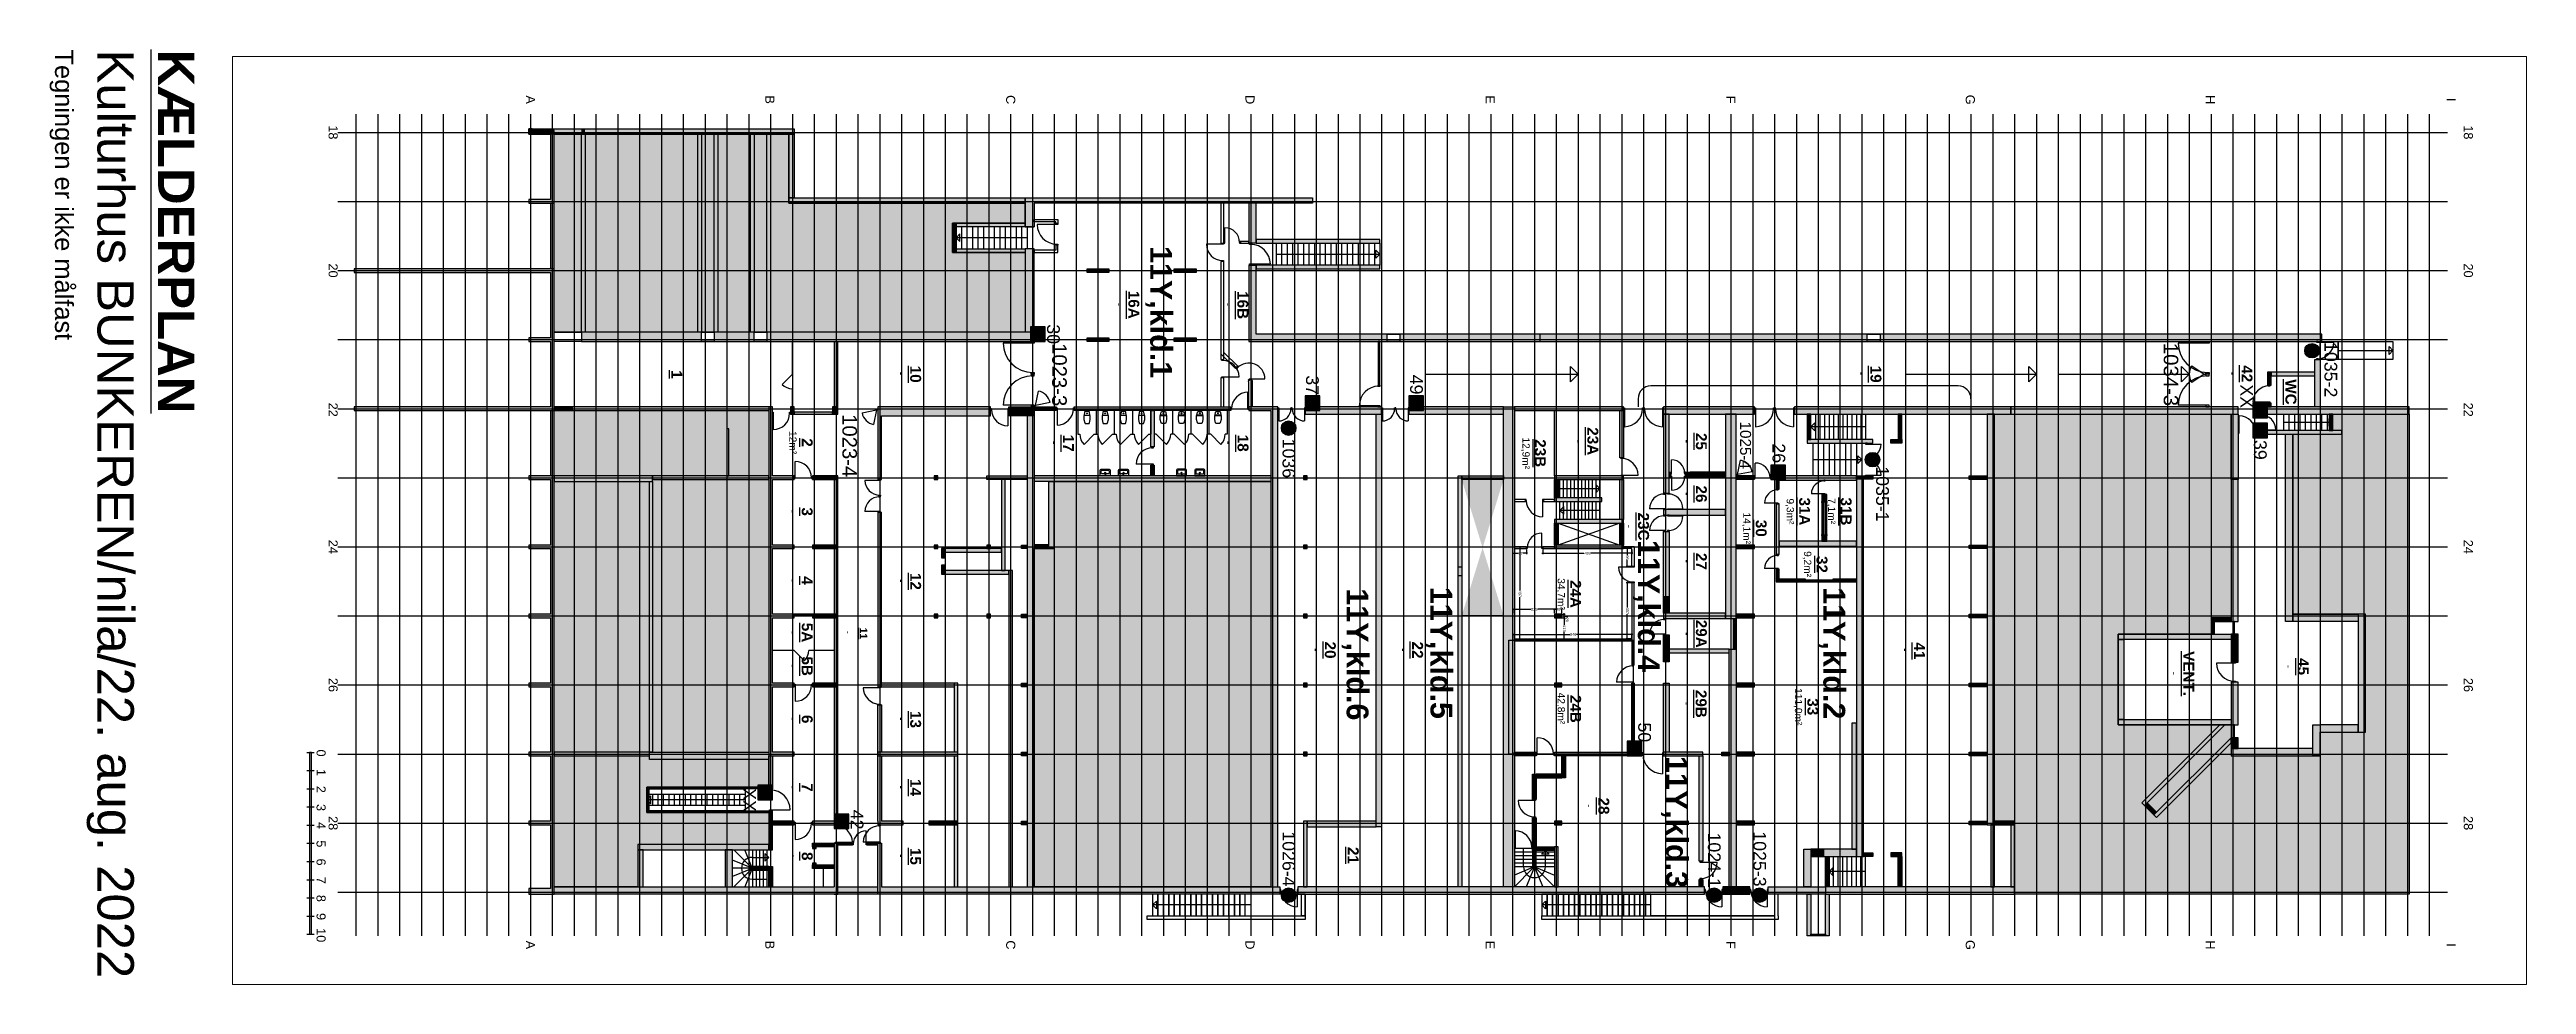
# Paper-space layout 'KÆLDERPLAN (stående)' of a CAD drawing. Header units: millimetres. Extents: x 4 to 276, y 92 to 195.
# The model-space entities are those that its viewports show. They can reach past a viewport. Long polylines and large blocks are cut down to what shows.
import ezdxf

# ---------------------------------------------------------------- set-up
doc = ezdxf.new("R2010")
doc.units = ezdxf.units.MM
doc.header["$LTSCALE"] = 20
doc.linetypes.add('DASHED', pattern=[19.05, 12.7, -6.35])
doc.layers.get('0').update_dxf_attribs({"linetype": 'CONTINUOUS'})
for name, color, linetype in [('-  Eksisterende', 7, 'CONTINUOUS'), ('-  Lette vægge - nye', 7, 'CONTINUOUS'), ('-  Trapper', 1, 'CONTINUOUS'), ('- Døre og vinduer', 12, 'CONTINUOUS'), ('- EL og VVS', 4, 'CONTINUOUS'), ('-ADK', 140, 'CONTINUOUS'), ('-Alarm', 20, 'CONTINUOUS'), ('-Dørfølere', 90, 'CONTINUOUS'), ('-Grid', 254, 'CONTINUOUS'), ('-Målsætning', 3, 'CONTINUOUS'), ('-Rum m2', 6, 'CONTINUOUS'), ('-Rumnumre', 6, 'CONTINUOUS'), ('-Sign. Rammer', 9, 'CONTINUOUS'), ('-Skrav. eksist.', 253, 'CONTINUOUS'), ('Tekst på layouts', 250, 'CONTINUOUS')]:
    doc.layers.add(name, color=color, linetype=linetype)
doc.layers.get('0').off()
doc.styles.add('100', font='arial.ttf', dxfattribs={"height": 150})
doc.styles.get("Standard").update_dxf_attribs({"font": 'arial.ttf'})
doc.dimstyles.new('Copy(4) of STANDARD', dxfattribs={"dimscale": 4, "dimtxt": 7, "dimasz": 1, "dimexe": 0.5, "dimexo": 5, "dimgap": 0.2, "dimtad": 0, "dimdec": 0, "dimdsep": 46, "dimtxsty": 'Standard', "dimblk": 'OBLIQUE', "dimcen": 2.5, "dimdle": 0.5, "dimclrd": 9, "dimclre": 9, "dimadec": 1, "dimazin": 0, "dimtfac": 1, "dimtdec": 0, "dimtmove": 1, "dimatfit": 2, "dimldrblk": 'OBLIQUE', "dimfxl": 1, "dimtolj": 1, "dimtzin": 0, "dimarcsym": 0})

psp = doc.layouts.new('KÆLDERPLAN (stående)')

# ---------------------------------------------------------------- texts
at = {"layer": 'Tekst på layouts', "insert": (19.94, 195.03), "char_height": 4, "attachment_point": 1, "rotation": 270, "style": '100'}
psp.add_mtext_dynamic_manual_height_columns('{\\fArial|b1|i0|c0|p34;\\LKÆLDERPLAN\\P}Kulturhus BUNKEREN/nila/22. aug. 2022\\P{\\H0.5x;Tegningen er ikke målfast}', width=182.0575, gutter_width=750, heights=[0], dxfattribs=at)

msp = doc.modelspace()

# ---------------------------------------------------------------- texts
at = {"layer": '-ADK', "char_height": 700, "attachment_point": 1, "style": '100'}
for s, insert in [('\\pi416.5;XX', (111548, 152910)), ('\\pi561.66;39', (114461, 153661)), ('\\pi556.41;26', (114651, 127189)), ('\\pi563.33;50', (129997, 119807)), ('\\pi547.33;49', (110883, 107264)), ('\\pi562.37;37', (110905, 101541)), ('\\pi563.57;30', (108094, 87303)), ('\\pi551.63;42', (134812, 76504)), ('\\pi416.5;XX', (133760, 70605))]:
    msp.add_mtext_dynamic_manual_height_columns(s, width=2127, gutter_width=750, heights=[0], dxfattribs=dict(at, insert=insert))
at = {"layer": '-Alarm', "attachment_point": 1, "style": '100'}
for s, insert, char_height in [('\\pi-590.25;1034-3', (110270, 148801), 800), ('\\pi-175.59;1025-4', (114183, 125309), 600), ('1023-3', (109691, 87685), 800), ('1023-4', (113597, 76151), 800)]:
    msp.add_mtext_dynamic_manual_height_columns(s, width=2127, gutter_width=750, heights=[0], dxfattribs=dict(at, insert=insert, char_height=char_height))
at = {"layer": '-Dørfølere', "char_height": 700, "attachment_point": 1, "style": '100'}
for s, insert in [('\\pi-379.95;1035-2', (110013, 157538)), ('\\pi-315.97;1035-1', (116784, 132887)), ('\\pi-383.53;1025-3', (136932, 126136)), ('\\pi-315.97;1024-1', (136931, 123638)), ('\\pi51.46;1036', (114894, 100251)), ('\\pi-382.1;1026-4', (136931, 100251))]:
    msp.add_mtext_dynamic_manual_height_columns(s, width=2127, gutter_width=750, heights=[0], dxfattribs=dict(at, insert=insert))
at = {"layer": '-Grid', "color": 3, "char_height": 500, "width": 361.302, "style": '100'}
for s, insert, attachment_point in [('{\\C7;18}', (98100, 165000), 2), ('{\\C7;20}', (105700, 165000), 2), ('{\\C7;22}', (113357, 165000), 2), ('{\\C7;24}', (120900, 165000), 2), ('{\\C7;26}', (128500, 165000), 2), ('{\\C7;28}', (136100, 165000), 2), ('{\\C7;I}', (96300, 163800), 5), ('{\\C7;I}', (142800, 163800), 5), ('{\\C7;H}', (96300, 150560.9), 5), ('{\\C7;H}', (142800, 150560.9), 5), ('{\\C7;G}', (96300, 137360.9), 5), ('{\\C7;G}', (142800, 137360.9), 5), ('{\\C7;F}', (96300, 124200), 5), ('{\\C7;F}', (142800, 124200), 5), ('{\\C7;E}', (96300, 110960.9), 5), ('{\\C7;E}', (142800, 110960.9), 5), ('{\\C7;D}', (96300, 97760.9), 5), ('{\\C7;D}', (142800, 97760.9), 5), ('{\\C7;C}', (96300, 84600), 5), ('{\\C7;C}', (142800, 84600), 5), ('{\\C7;B}', (96300, 71360.9), 5), ('{\\C7;B}', (142800, 71360.9), 5), ('{\\C7;A}', (96300, 58200), 5), ('{\\C7;A}', (142800, 58200), 5), ('{\\C7;18}', (98100, 47600), 2), ('{\\C7;20}', (105700, 47600), 2), ('{\\C7;22}', (113357, 47600), 2), ('{\\C7;24}', (120900, 47600), 2), ('{\\C7;26}', (128500, 47600), 2), ('{\\C7;28}', (136100, 47600), 2)]:
    msp.add_mtext(s, dxfattribs=dict(at, insert=insert, attachment_point=attachment_point))
at = {"layer": '-Målsætning', "char_height": 500, "attachment_point": 1, "style": '100'}
for s, insert in [('\\pi52.471;0', (131997, 46937)), ('\\pi123.41;1', (132997, 46937)), ('\\pi49.913;2', (133997, 46937)), ('\\pi51.789;3', (134997, 46937)), ('\\pi42.58;4', (135997, 46937)), ('\\pi49.743;5', (136997, 46937)), ('\\pi50.425;6', (137997, 46937)), ('\\pi53.665;7', (138997, 46937)), ('\\pi50.766;8', (139997, 46937)), ('\\pi51.107;9', (140997, 46937)), ('\\pi-118.23;10', (141997, 46937))]:
    msp.add_mtext_dynamic_manual_height_columns(s, width=431, gutter_width=750, heights=[0], dxfattribs=dict(at, insert=insert))
at = {"layer": '-Rum m2', "color": 6, "attachment_point": 1, "style": '100'}
for s, insert, char_height in [('\\pi808.06;-', (126585, 155083), 400), ('\\pi808.06;-', (110466, 151989), 400), ('\\pi808.06;-', (126961, 148789), 400), ('\\pi808.06;-', (125666, 133989), 400), ('\\pi808.06;-', (110466, 131589), 400), ('\\pi187.18;7,1m²', (118034, 129950), 400), ('\\pi185.55;9,2m²', (120950, 128623), 400), ('\\pi-106.4;111,0m²', (128780, 128119), 400), ('\\pi185.55;9,3m²', (118055, 127668), 400), ('\\pi48.984;14,1m²', (118962, 125281), 400), ('\\pi808.06;-', (114196, 121990), 400), ('\\pi808.06;-', (117084, 121990), 400), ('\\pi808.06;-', (120788, 121990), 400), ('\\pi808.06;-', (124787, 121990), 400), ('\\pi808.06;-', (128623, 121977), 400), ('\\pi808.06;-', (118871, 118813), 400), ('\\pi808.06;-', (114196, 116022), 400), ('\\pi808.06;-', (134244, 116624), 400), ('\\pi30.294;34,7m²', (122598, 115077), 400), ('\\pi22.108;42,8m²', (128899, 115077), 400), ('\\pi48.984;12,9m²', (114836, 113138), 400), ('\\pi808.06;-', (125666, 106389), 400), ('\\pi808.06;-', (136916, 102851), 400), ('\\pi808.06;-', (125666, 101589), 400), ('\\pi808.06;-', (106666, 96777), 400), ('\\pi808.06;-', (114266, 96789), 400), ('\\pi808.06;-', (106666, 90789), 400), ('\\pi808.06;-', (114266, 87189), 400), ('\\pi808.06;-', (110466, 78789), 400), ('\\pi808.06;-', (121866, 78789), 400), ('\\pi808.06;-', (129466, 78789), 400), ('\\pi808.06;-', (133216, 78789), 400), ('\\pi808.06;-', (137002, 78789), 400), ('\\pi826.92;-', (124712, 75827), 300), ('\\pi282;12m²', (114248, 72829), 400), ('\\pi808.06;-', (118048, 72829), 400), ('\\pi808.06;-', (121848, 72829), 400), ('\\pi808.06;-', (124712, 72829), 400), ('\\pi808.06;-', (126544, 72829), 400), ('\\pi808.06;-', (129466, 72829), 400), ('\\pi808.06;-', (133216, 72829), 400), ('\\pi826.92;-', (137002, 72829), 300), ('\\pi808.06;-', (110431, 65655), 400)]:
    msp.add_mtext_dynamic_manual_height_columns(s, width=1767, gutter_width=750, heights=[0], dxfattribs=dict(at, insert=insert, char_height=char_height))
at = {"layer": '-Rumnumre', "color": 6, "attachment_point": 1, "style": '100'}
for s, insert, char_height in [('\\pi208.19;{\\fArial|b1|i0|c0|p34;\\LWC}', (111477, 155293), 600), ('\\pi437.8;{\\fArial|b1|i0|c0|p34;\\L45}', (126585, 155971), 600), ('\\pi446.19;{\\fArial|b1|i0|c0|p34;\\L42}', (110466, 152877), 600), ('\\pi-321.82;{\\fArial|b1|i0|c0|p34;\\LVENT.}', (126961, 149677), 600), ('\\pi493.25;{\\fArial|b1|i0|c0|p34;\\L41}', (125666, 134877), 600), ('\\pi469.93;{\\fArial|b1|i0|c0|p34;\\L19}', (110466, 132477), 600), ('\\pi151.1;{\\fArial|b1|i0|c0|p34;\\L31B}', (118034, 130838), 600), ('\\pi454.17;{\\fArial|b1|i0|c0|p34;\\L32}', (120950, 129511), 600), ('\\pi-2642.4;{\\fArial|b1|i0|c0|p34;11Y,kld.2}', (125763, 130486.1), 1200), ('\\pi132.07;{\\fArial|b1|i0|c0|p34;\\L31A}', (118055, 128556), 600), ('\\pi451.1;{\\fArial|b1|i0|c0|p34;\\L33}', (128780, 129007), 600), ('\\pi453.76;{\\fArial|b1|i0|c0|p34;\\L30}', (118962, 126169), 600), ('\\pi440.46;{\\fArial|b1|i0|c0|p34;\\L25}', (114196, 122878), 600), ('\\pi442.71;{\\fArial|b1|i0|c0|p34;\\L26}', (117084, 122878), 600), ('\\pi446.39;{\\fArial|b1|i0|c0|p34;\\L27}', (120788, 122878), 600), ('\\pi126.75;{\\fArial|b1|i0|c0|p34;\\L29A}', (124787, 122878), 600), ('\\pi145.78;{\\fArial|b1|i0|c0|p34;\\L29B}', (128623, 122865), 600), ('\\pi-2648.6;{\\fArial|b1|i0|c0|p34;11Y,kld.3}', (135053, 121836.1), 1200), ('\\pi-2665.3;{\\fArial|b1|i0|c0|p34;11Y,kld.4}', (123189, 120288.1), 1200), ('\\pi146.6;{\\fArial|b1|i0|c0|p34;\\L23C}', (118871, 119701), 600), ('\\pi446.6;{\\fArial|b1|i0|c0|p34;\\L28}', (134244, 117512), 600), ('\\pi126.75;{\\fArial|b1|i0|c0|p34;\\L23A}', (114196, 116910), 600), ('\\pi126.75;{\\fArial|b1|i0|c0|p34;\\L24A}', (122598, 115965), 600), ('\\pi145.78;{\\fArial|b1|i0|c0|p34;\\L24B}', (128899, 115965), 600), ('\\pi145.78;{\\fArial|b1|i0|c0|p34;\\L23B}', (114836, 114026), 600), ('\\pi-2659.2;{\\fArial|b1|i0|c0|p34;11Y,kld.5}', (125758, 108884.1), 1200), ('\\pi448.85;{\\fArial|b1|i0|c0|p34;\\L22}', (125666, 107277), 600), ('\\pi-2654.7;{\\fArial|b1|i0|c0|p34;11Y,kld.6}', (125836, 104275.1), 1200), ('\\pi495.91;{\\fArial|b1|i0|c0|p34;\\L21}', (136916, 103739), 600), ('\\pi448.44;{\\fArial|b1|i0|c0|p34;\\L20}', (125666, 102477), 600), ('\\pi168.49;{\\fArial|b1|i0|c0|p34;\\L16B}', (106666, 97665), 600), ('\\pi469.31;{\\fArial|b1|i0|c0|p34;\\L18}', (114266, 97677), 600), ('\\pi-2548.3;{\\fArial|b1|i0|c0|p34;11Y,kld.1}', (106903.4, 93475.1), 1200), ('\\pi149.46;{\\fArial|b1|i0|c0|p34;\\L16A}', (106666, 91677), 600), ('\\pi469.11;{\\fArial|b1|i0|c0|p34;\\L17}', (114266, 88077), 600), ('\\pi471.15;{\\fArial|b1|i0|c0|p34;\\L10}', (110466, 79677), 600), ('\\pi471.56;{\\fArial|b1|i0|c0|p34;\\L12}', (121866, 79677), 600), ('\\pi468.49;{\\fArial|b1|i0|c0|p34;\\L13}', (129466, 79677), 600), ('\\pi460.1;{\\fArial|b1|i0|c0|p34;\\L14}', (133216, 79677), 600), ('\\pi463.17;{\\fArial|b1|i0|c0|p34;\\L15}', (137002, 79677), 600), ('\\pi640.25;{\\fArial|b1|i0|c0|p34;\\L11}', (124712, 76715), 400), ('\\pi681.93;{\\fArial|b1|i0|c0|p34;\\L2}', (114248, 73717), 600), ('\\pi684.18;{\\fArial|b1|i0|c0|p34;\\L3}', (118048, 73717), 600), ('\\pi667.81;{\\fArial|b1|i0|c0|p34;\\L4}', (121848, 73717), 600), ('\\pi368.02;{\\fArial|b1|i0|c0|p34;\\L5A}', (124712, 73717), 600), ('\\pi387.05;{\\fArial|b1|i0|c0|p34;\\L5B}', (126544, 73717), 600), ('\\pi683.16;{\\fArial|b1|i0|c0|p34;\\L6}', (129466, 73717), 600), ('\\pi686.84;{\\fArial|b1|i0|c0|p34;\\L7}', (133216, 73717), 600), ('\\pi686.23;{\\fArial|b1|i0|c0|p34;\\L8}', (137002, 73717), 600), ('\\pi751.71;{\\fArial|b1|i0|c0|p34;\\L1}', (110431, 66543), 600)]:
    msp.add_mtext_dynamic_manual_height_columns(s, width=1767, gutter_width=750, heights=[0], dxfattribs=dict(at, insert=insert, char_height=char_height))

# ---------------------------------------------------------------- blocks, each defined once
blk = doc.blocks.new('Rumføler')
at = {"layer": '-Alarm'}
blk.add_line((-71, 71), (0, 0), dxfattribs=at)
blk.add_lwpolyline([(-231, 871), (-71, 71), (-871, 231)], dxfattribs=at)
blk.add_arc((-71, 71), 816, 101.30993, 168.69007, dxfattribs=at)
blk = doc.blocks.new('Dør-sensor')
at = {"layer": '-Dørfølere'}
h = blk.add_hatch(color=256, dxfattribs=at)
h.dxf.hatch_style = 1
edge = h.paths.add_edge_path()
edge.add_arc((0, 0), 400, 0, 360)
blk.add_circle((0, 0), 400, dxfattribs=at)
blk = doc.blocks.new('ADK')
at = {"layer": '-ADK'}
h = blk.add_hatch(color=256, dxfattribs=at)
h.dxf.hatch_style = 1
h.paths.add_polyline_path([(-400, -400), (400, -400), (400, 400), (-400, 400)])
blk.add_lwpolyline([(-400, -400), (400, -400), (400, 400), (-400, 400)], close=True, dxfattribs=at)
blk = doc.blocks.new('_DotSmall')
at = {"color": 0, "linetype": 'ByBlock', "const_width": 0.5}
blk.add_lwpolyline([(-0.0625, 0, 1), (0.0625, 0, 1)], format="xyb", close=True, dxfattribs=at)
blk = doc.blocks.new('*D17')
at = {"layer": '-Målsætning', "color": 9, "lineweight": -2, "transparency": 16777216}
for p, q in [((120950, 112603), (123296, 112603)), ((121000, 112350), (121000, 112653)), ((126020, 112603), (123674, 112603)), ((125970, 112350), (125970, 112653))]:
    blk.add_line(p, q, dxfattribs=at)
at = {"layer": '-Målsætning', "color": 9, "lineweight": -2, "transparency": 16777216, "xscale": 100, "yscale": 100, "zscale": 100, "rotation": 180}
blk.add_blockref('_DotSmall', (121000, 112603), dxfattribs=at)
at = {"layer": '-Målsætning', "color": 9, "lineweight": -2, "transparency": 16777216, "xscale": 100, "yscale": 100, "zscale": 100}
blk.add_blockref('_DotSmall', (125970, 112603), dxfattribs=at)
at = {"layer": '-Målsætning', "color": 0, "transparency": 16777216, "insert": (123485, 112603), "char_height": 150, "attachment_point": 5}
blk.add_mtext('\\A1;497', dxfattribs=at)
blk = doc.blocks.new('_Oblique')
blk = doc.blocks.new('*D19')
at = {"layer": '-Målsætning', "color": 9, "lineweight": -2, "transparency": 16777216}
for p, q in [((120950, 118501), (121363, 118501)), ((121000, 118710), (121000, 118451)), ((122030, 118501), (121617, 118501)), ((121980, 118710), (121980, 118451))]:
    blk.add_line(p, q, dxfattribs=at)
at = {"layer": '-Målsætning', "color": 9, "lineweight": -2, "transparency": 16777216, "xscale": 100, "yscale": 100, "zscale": 100, "rotation": 180}
blk.add_blockref('_DotSmall', (121000, 118501), dxfattribs=at)
at = {"layer": '-Målsætning', "color": 9, "lineweight": -2, "transparency": 16777216, "xscale": 100, "yscale": 100, "zscale": 100}
blk.add_blockref('_DotSmall', (121980, 118501), dxfattribs=at)
at = {"layer": '-Målsætning', "color": 0, "transparency": 16777216, "insert": (121490, 118501), "char_height": 150, "attachment_point": 5}
blk.add_mtext('\\A1;96', dxfattribs=at)
blk = doc.blocks.new('*D20')
at = {"layer": '-Målsætning', "color": 9, "lineweight": -2, "transparency": 16777216}
for p, q in [((122830, 118501), (124239, 118501)), ((122880, 118710), (122880, 118451)), ((126020, 118501), (124611, 118501)), ((125970, 118710), (125970, 118451))]:
    blk.add_line(p, q, dxfattribs=at)
at = {"layer": '-Målsætning', "color": 9, "lineweight": -2, "transparency": 16777216, "xscale": 100, "yscale": 100, "zscale": 100, "rotation": 180}
blk.add_blockref('_DotSmall', (122880, 118501), dxfattribs=at)
at = {"layer": '-Målsætning', "color": 9, "lineweight": -2, "transparency": 16777216, "xscale": 100, "yscale": 100, "zscale": 100}
blk.add_blockref('_DotSmall', (125970, 118501), dxfattribs=at)
at = {"layer": '-Målsætning', "color": 0, "transparency": 16777216, "insert": (124425, 118501), "char_height": 150, "attachment_point": 5}
blk.add_mtext('\\A1;307', dxfattribs=at)
blk = doc.blocks.new('*D21')
at = {"layer": '-Målsætning', "color": 9, "lineweight": -2, "transparency": 16777216}
for p, q in [((121050, 112960), (121306, 112960)), ((121050, 112300), (121306, 112300)), ((121256, 113010), (121256, 112758)), ((121256, 112250), (121256, 112502))]:
    blk.add_line(p, q, dxfattribs=at)
at = {"layer": '-Målsætning', "color": 9, "lineweight": -2, "transparency": 16777216, "xscale": 100, "yscale": 100, "zscale": 100}
for p, rotation in [((121256, 112960), 90), ((121256, 112300), 270)]:
    blk.add_blockref('_DotSmall', p, dxfattribs=dict(at, rotation=rotation))
at = {"layer": '-Målsætning', "color": 0, "transparency": 16777216, "insert": (121256, 112630), "char_height": 150, "attachment_point": 5, "rotation": 90}
blk.add_mtext('\\A1;67', dxfattribs=at)
blk = doc.blocks.new('*D22')
at = {"layer": '-Målsætning', "color": 9, "lineweight": -2, "transparency": 16777216}
for p, q in [((121050, 118760), (121306, 118760)), ((121256, 118810), (121256, 116499)), ((121256, 113810), (121256, 116121)), ((121050, 113860), (121306, 113860))]:
    blk.add_line(p, q, dxfattribs=at)
at = {"layer": '-Målsætning', "color": 9, "lineweight": -2, "transparency": 16777216, "xscale": 100, "yscale": 100, "zscale": 100}
for p, rotation in [((121256, 118760), 90), ((121256, 113860), 270)]:
    blk.add_blockref('_DotSmall', p, dxfattribs=dict(at, rotation=rotation))
at = {"layer": '-Målsætning', "color": 0, "transparency": 16777216, "insert": (121256, 116310), "char_height": 150, "attachment_point": 5, "rotation": 90}
blk.add_mtext('\\A1;493', dxfattribs=at)
blk = doc.blocks.new('*D23')
at = {"layer": '-Målsætning', "color": 9, "lineweight": -2, "transparency": 16777216}
for p, q in [((124750, 115041), (125206, 115041)), ((124800, 114750), (124800, 115091)), ((126020, 115041), (125564, 115041)), ((125970, 114750), (125970, 115091))]:
    blk.add_line(p, q, dxfattribs=at)
at = {"layer": '-Målsætning', "color": 9, "lineweight": -2, "transparency": 16777216, "xscale": 100, "yscale": 100, "zscale": 100, "rotation": 180}
blk.add_blockref('_DotSmall', (124800, 115041), dxfattribs=at)
at = {"layer": '-Målsætning', "color": 9, "lineweight": -2, "transparency": 16777216, "xscale": 100, "yscale": 100, "zscale": 100}
blk.add_blockref('_DotSmall', (125970, 115041), dxfattribs=at)
at = {"layer": '-Målsætning', "color": 0, "transparency": 16777216, "insert": (125385, 115041), "char_height": 150, "attachment_point": 5}
blk.add_mtext('\\A1;117', dxfattribs=at)
blk = doc.blocks.new('*D24')
at = {"layer": '-Målsætning', "color": 9, "lineweight": -2, "transparency": 16777216}
for p, q in [((124550, 114500), (124288, 114500)), ((124338, 114550), (124338, 113588)), ((124338, 112250), (124338, 113212)), ((124550, 112300), (124288, 112300))]:
    blk.add_line(p, q, dxfattribs=at)
at = {"layer": '-Målsætning', "color": 9, "lineweight": -2, "transparency": 16777216, "xscale": 100, "yscale": 100, "zscale": 100}
for p, rotation in [((124338, 114500), 90), ((124338, 112300), 270)]:
    blk.add_blockref('_DotSmall', p, dxfattribs=dict(at, rotation=rotation))
at = {"layer": '-Målsætning', "color": 0, "transparency": 16777216, "insert": (124338, 113400), "char_height": 150, "attachment_point": 5, "rotation": 90}
blk.add_mtext('\\A1;225', dxfattribs=at)
blk = doc.blocks.new('*D25')
at = {"layer": '-Målsætning', "color": 9, "lineweight": -2, "transparency": 16777216}
for p, q in [((124850, 115041), (124550, 115041)), ((124600, 114950), (124600, 115091)), ((124700, 115041), (124747, 115198)), ((124747, 115198), (124787, 115198)), ((124800, 114950), (124800, 115091))]:
    blk.add_line(p, q, dxfattribs=at)
at = {"layer": '-Målsætning', "color": 9, "lineweight": -2, "transparency": 16777216, "xscale": 100, "yscale": 100, "zscale": 100, "rotation": 180}
blk.add_blockref('_DotSmall', (124600, 115041), dxfattribs=at)
at = {"layer": '-Målsætning', "color": 9, "lineweight": -2, "transparency": 16777216, "xscale": 100, "yscale": 100, "zscale": 100}
blk.add_blockref('_DotSmall', (124800, 115041), dxfattribs=at)
at = {"layer": '-Målsætning', "color": 0, "transparency": 16777216, "insert": (124915, 115198), "char_height": 150, "attachment_point": 5}
blk.add_mtext('\\A1;20', dxfattribs=at)
blk = doc.blocks.new('*D26')
at = {"layer": '-Målsætning', "color": 9, "lineweight": -2, "transparency": 16777216}
for p, q in [((124550, 114900), (124288, 114900)), ((124550, 114500), (124288, 114500)), ((124338, 114950), (124338, 114830)), ((124338, 114450), (124338, 114570))]:
    blk.add_line(p, q, dxfattribs=at)
at = {"layer": '-Målsætning', "color": 9, "lineweight": -2, "transparency": 16777216, "xscale": 100, "yscale": 100, "zscale": 100}
for p, rotation in [((124338, 114900), 90), ((124338, 114500), 270)]:
    blk.add_blockref('_DotSmall', p, dxfattribs=dict(at, rotation=rotation))
at = {"layer": '-Målsætning', "color": 0, "transparency": 16777216, "insert": (124338, 114700), "char_height": 150, "attachment_point": 5, "rotation": 90}
blk.add_mtext('\\A1;40', dxfattribs=at)
blk = doc.blocks.new('*D27')
at = {"layer": '-Målsætning', "color": 9, "lineweight": -2, "transparency": 16777216}
for p, q in [((125920, 118760), (125668, 118760)), ((125718, 118810), (125718, 115716.06412)), ((125718, 112250), (125718, 115343.93588)), ((125920, 112300), (125668, 112300))]:
    blk.add_line(p, q, dxfattribs=at)
at = {"layer": '-Målsætning', "color": 9, "lineweight": -2, "transparency": 16777216, "xscale": 100, "yscale": 100, "zscale": 100}
for p, rotation in [((125718, 118760), 90), ((125718, 112300), 270)]:
    blk.add_blockref('_DotSmall', p, dxfattribs=dict(at, rotation=rotation))
at = {"layer": '-Målsætning', "color": 0, "transparency": 16777216, "insert": (125718, 115530), "char_height": 150, "attachment_point": 5, "rotation": 90}
blk.add_mtext('\\A1;646', dxfattribs=at)

# ---------------------------------------------------------------- dimensions: what is measured, and where the dimension line sits
at = {"layer": '-Målsætning'}
for base, p1, p2, text, picture, middle in [((121980, 118501), (121000, 118760), (121980, 118760), '96', '*D19', (121490, 118501)), ((125970, 118501), (122880, 118760), (125970, 118760), '307', '*D20', (124425, 118501)), ((124600, 115041), (124800, 114900), (124600, 114900), '20', '*D25', (124807, 115197.6)), ((125970, 115041), (124800, 114700), (125970, 114700), '117', '*D23', (125385, 115041)), ((125970, 112603), (121000, 112300), (125970, 112300), '497', '*D17', (123485, 112603))]:
    dim = msp.add_linear_dim(base=base, p1=p1, p2=p2, text=text, dimstyle='Copy(4) of STANDARD', override={"dimscale": 100, "dimtxt": 1.5, "dimexo": 0.5, "dimblk1": 'DotSmall', "dimblk2": 'DotSmall', "dimsah": 1}, dxfattribs=at)
    dim.commit()
    dim.dimension.update_dxf_attribs({"geometry": picture, "text_midpoint": middle})
for base, p1, p2, text, picture, middle in [((121256, 118760), (121000, 113860), (121000, 118760), '493', '*D22', (121256, 116310)), ((125718, 118760), (125970, 112300), (125970, 118760), '646', '*D27', (125718, 115530)), ((124338, 114900), (124600, 114500), (124600, 114900), '40', '*D26', (124338, 114700)), ((124338, 112300), (124600, 114500), (124600, 112300), '225', '*D24', (124338, 113400)), ((121256, 112960), (121000, 112300), (121000, 112960), '67', '*D21', (121256, 112630))]:
    dim = msp.add_linear_dim(base=base, p1=p1, p2=p2, angle=90, text=text, dimstyle='Copy(4) of STANDARD', override={"dimscale": 100, "dimtxt": 1.5, "dimexo": 0.5, "dimblk1": 'DotSmall', "dimblk2": 'DotSmall', "dimsah": 1}, dxfattribs=at)
    dim.commit()
    dim.dimension.update_dxf_attribs({"geometry": picture, "text_midpoint": middle})

# ---------------------------------------------------------------- hatches: boundary and pattern name
at = {"layer": '-ADK'}
h = msp.add_hatch(color=256, dxfattribs=at)
h.dxf.hatch_style = 1
h.paths.add_polyline_path([(113200, 152900), (113600, 152900), (113600, 153300), (113200, 153300)])
h = msp.add_hatch(color=256, dxfattribs=at)
h.dxf.hatch_style = 1
h.paths.add_polyline_path([(114100, 153100), (114500, 153100), (114500, 153500), (114100, 153500)])
h = msp.add_hatch(color=256, dxfattribs=at)
h.dxf.hatch_style = 1
h.paths.add_polyline_path([(116600, 126400), (117000, 126400), (117000, 126800), (116600, 126800)])
h = msp.add_hatch(color=256, dxfattribs=at)
h.dxf.hatch_style = 1
h.paths.add_polyline_path([(131800, 118900), (132200, 118900), (132200, 119300), (131800, 119300)])
h = msp.add_hatch(color=256, dxfattribs=at)
h.dxf.hatch_style = 1
h.paths.add_polyline_path([(112800, 106500), (113200, 106500), (113200, 106900), (112800, 106900)])
h = msp.add_hatch(color=256, dxfattribs=at)
h.dxf.hatch_style = 1
h.paths.add_polyline_path([(112800, 100800), (113200, 100800), (113200, 101200), (112800, 101200)])
h = msp.add_hatch(color=256, dxfattribs=at)
h.dxf.hatch_style = 1
h.paths.add_polyline_path([(109200, 85900), (109600, 85900), (109600, 86300), (109200, 86300)])
h = msp.add_hatch(color=256, dxfattribs=at)
h.dxf.hatch_style = 1
h.paths.add_polyline_path([(135800, 75100), (136200, 75100), (136200, 75500), (135800, 75500)])
h = msp.add_hatch(color=256, dxfattribs=at)
h.dxf.hatch_style = 1
h.paths.add_polyline_path([(134220, 70700), (134620, 70700), (134620, 71100), (134220, 71100)])
at = {"layer": '-Dørfølere'}
h = msp.add_hatch(color=256, dxfattribs=at)
h.dxf.hatch_style = 1
edge = h.paths.add_edge_path()
edge.add_arc((110111, 156153), 200, 0, 360)
h = msp.add_hatch(color=256, dxfattribs=at)
h.dxf.hatch_style = 1
edge = h.paths.add_edge_path()
edge.add_arc((116104, 131993), 200, 0, 360)
at = {"layer": '-Skrav. eksist.'}
h = msp.add_hatch(dxfattribs=at)
h.set_pattern_fill('ANSI36', color=256, scale=200)
h.paths.add_polyline_path([(113400, 71300), (134120, 71300), (134120, 64600), (135520, 64600), (135520, 71300), (137270, 71300), (137270, 64100), (139600, 64100), (139600, 59500), (113400, 59500)])
h.paths.add_polyline_path([(98200, 72400), (102000, 72400), (102000, 85400), (103100, 85400), (103100, 81400), (104700, 81400), (104700, 85400), (109100, 85400), (109100, 59500), (98200, 59500)])
h.paths.add_polyline_path([(117300, 98900), (139600, 98900), (139600, 85900), (121000, 85900), (121000, 87000), (117300, 87000)])
h.paths.add_polyline_path([(113600, 161500), (140000, 161500), (140000, 139800), (136000, 139800), (136000, 138700), (117200, 138700), (113600, 138700), (113600, 151700), (117000, 151700), (118500, 151700), (124800, 151700), (124800, 150600), (125700, 150600), (125700, 145500), (130700, 145500), (130700, 151700), (132400, 151700), (132400, 156600), (131100, 156600), (131100, 159100), (124600, 159100), (124600, 155100), (114700, 155100), (114700, 157800), (114500, 157800), (114500, 157300), (113600, 157300)])
h = msp.add_hatch(color=256, dxfattribs=at)
h.dxf.hatch_style = 1
h.paths.add_polyline_path([(113200, 153300), (113600, 153300), (113600, 161500), (113200, 161500)])
h = msp.add_hatch(color=256, dxfattribs=at)
h.dxf.hatch_style = 1
h.paths.add_polyline_path([(124600, 158700), (131100, 158700), (131100, 159100), (124600, 159100)])
h = msp.add_hatch(color=256, dxfattribs=at)
h.dxf.hatch_style = 1
h.paths.add_polyline_path([(125000, 158700), (125000, 155100), (124600, 155100), (124600, 158700)])
h = msp.add_hatch(color=256, dxfattribs=at)
h.dxf.hatch_style = 1
h.paths.add_polyline_path([(130700, 158700), (130700, 156600), (131100, 156600), (131100, 158700)])
h = msp.add_hatch(color=256, dxfattribs=at)
h.dxf.hatch_style = 1
h.paths.add_polyline_path([(109600, 156700), (109200, 156700), (109200, 132400), (109600, 132400)])
h = msp.add_hatch(color=256, dxfattribs=at)
h.dxf.hatch_style = 1
h.paths.add_polyline_path([(114500, 157300), (113600, 157300), (113600, 157100), (114500, 157100)])
h = msp.add_hatch(color=256, dxfattribs=at)
h.dxf.hatch_style = 1
h.paths.add_polyline_path([(114500, 153100), (114700, 153100), (114700, 157800), (114500, 157800)])
h = msp.add_hatch(color=256, dxfattribs=at)
h.dxf.hatch_style = 1
h.paths.add_polyline_path([(110600, 156600), (113200, 156600), (113200, 156300), (110600, 156300)])
h = msp.add_hatch(color=256, dxfattribs=at)
h.dxf.hatch_style = 1
h.paths.add_polyline_path([(111300, 153900), (111500, 153900), (111500, 156300), (111300, 156300)])
h = msp.add_hatch(color=256, dxfattribs=at)
h.dxf.hatch_style = 1
h.paths.add_polyline_path([(130700, 156600), (132400, 156600), (132400, 156200), (130700, 156200)])
h = msp.add_hatch(color=256, dxfattribs=at)
h.dxf.hatch_style = 1
h.paths.add_polyline_path([(132000, 156200), (132000, 151700), (132400, 151700), (132400, 156200)])
h = msp.add_hatch(color=256, dxfattribs=at)
h.dxf.hatch_style = 1
h.paths.add_polyline_path([(112000, 153900), (111300, 153900), (111300, 153700), (112000, 153700)])
h = msp.add_hatch(color=256, dxfattribs=at)
h.dxf.hatch_style = 1
h.paths.add_polyline_path([(113200, 153900), (113000, 153900), (113000, 153700), (113200, 153700)])
h = msp.add_hatch(color=256, dxfattribs=at)
h.dxf.hatch_style = 1
h.paths.add_polyline_path([(114700, 155100), (125000, 155100), (125000, 154700), (114700, 154700)])
h = msp.add_hatch(color=256, dxfattribs=at)
h.dxf.hatch_style = 1
h.paths.add_polyline_path([(113200, 139600), (113600, 139600), (113600, 152100), (113200, 152100)])
h = msp.add_hatch(color=256, dxfattribs=at)
h.dxf.hatch_style = 1
h.paths.add_polyline_path([(117200, 151700), (113600, 151700), (113600, 152100), (117200, 152100)])
h = msp.add_hatch(color=256, dxfattribs=at)
h.dxf.hatch_style = 1
h.paths.add_polyline_path([(117200, 151700), (125000, 151700), (125000, 152100), (117200, 152100)])
h = msp.add_hatch(color=256, dxfattribs=at)
h.dxf.hatch_style = 1
h.paths.add_polyline_path([(124800, 150800), (125000, 150800), (125000, 151700), (124800, 151700)])
h = msp.add_hatch(color=256, dxfattribs=at)
h.dxf.hatch_style = 1
h.paths.add_polyline_path([(125700, 151700), (127250, 151700), (127250, 152100), (125700, 152100)])
h = msp.add_hatch(color=256, dxfattribs=at)
h.dxf.hatch_style = 1
h.paths.add_polyline_path([(125700, 151700), (126000, 151700), (126000, 145500), (125700, 145500)])
h = msp.add_hatch(color=256, dxfattribs=at)
h.dxf.hatch_style = 1
h.paths.add_polyline_path([(128350, 151700), (130700, 151700), (130700, 152100), (128350, 152100)])
h = msp.add_hatch(color=256, dxfattribs=at)
h.dxf.hatch_style = 1
h.paths.add_polyline_path([(130400, 151700), (130700, 151700), (130700, 145500), (130400, 145500)])
h = msp.add_hatch(color=256, dxfattribs=at)
h.dxf.hatch_style = 1
h.paths.add_polyline_path([(135125.5, 146940.2), (130700, 151365.7), (130700, 151082.8), (134984.1, 146798.8)])
h = msp.add_hatch(color=256, dxfattribs=at)
h.dxf.hatch_style = 1
h.paths.add_polyline_path([(131400, 151700), (132000, 151700), (132000, 152100), (131400, 152100)])
h = msp.add_hatch(color=256, dxfattribs=at)
h.dxf.hatch_style = 1
h.paths.add_polyline_path([(135784.1, 147598.8), (131682.8, 151700), (131400, 151700), (135642.6, 147457.4)])
h = msp.add_hatch(color=256, dxfattribs=at)
h.dxf.hatch_style = 1
h.paths.add_polyline_path([(125700, 150800), (124800, 150800), (124800, 150600), (125700, 150600)])
h = msp.add_hatch(color=256, dxfattribs=at)
h.dxf.hatch_style = 1
h.paths.add_polyline_path([(135642.6, 147457.4), (135125.5, 146940.2), (134984.1, 147081.6), (135501.2, 147598.8)])
h = msp.add_hatch(color=256, dxfattribs=at)
h.dxf.hatch_style = 1
h.paths.add_polyline_path([(126000, 145800), (130400, 145800), (130400, 145500), (126000, 145500)])
h = msp.add_hatch(color=256, dxfattribs=at)
h.dxf.hatch_style = 1
h.paths.add_polyline_path([(113200, 127700), (113600, 127700), (113600, 139600), (113200, 139600)])
h = msp.add_hatch(color=256, dxfattribs=at)
h.dxf.hatch_style = 1
h.paths.add_polyline_path([(136200, 139800), (136000, 139800), (136000, 138700), (136200, 138700)])
h = msp.add_hatch(color=256, dxfattribs=at)
h.dxf.hatch_style = 1
h.paths.add_polyline_path([(136200, 139800), (136200, 139600), (139600, 139600), (139600, 139800)])
h = msp.add_hatch(color=256, dxfattribs=at)
h.dxf.hatch_style = 1
h.paths.add_polyline_path([(139600, 129400), (140000, 129400), (140000, 139800), (139600, 139800)])
h = msp.add_hatch(color=256, dxfattribs=at)
h.dxf.hatch_style = 1
h.paths.add_polyline_path([(113600, 138300), (136200, 138300), (136200, 138700), (113600, 138700)])
h = msp.add_hatch(color=256, dxfattribs=at)
h.dxf.hatch_style = 1
h.paths.add_polyline_path([(117000, 138300), (117200, 138300), (117200, 137300), (117000, 137300)])
h = msp.add_hatch(color=256, dxfattribs=at)
h.dxf.hatch_style = 1
h.paths.add_polyline_path([(120800, 138300), (121000, 138300), (121000, 137300), (120800, 137300)])
h = msp.add_hatch(color=256, dxfattribs=at)
h.dxf.hatch_style = 1
h.paths.add_polyline_path([(124600, 138300), (124800, 138300), (124800, 137300), (124600, 137300)])
h = msp.add_hatch(color=256, dxfattribs=at)
h.dxf.hatch_style = 1
h.paths.add_polyline_path([(128400, 138300), (128600, 138300), (128600, 137300), (128400, 137300)])
h = msp.add_hatch(color=256, dxfattribs=at)
h.dxf.hatch_style = 1
h.paths.add_polyline_path([(132200, 138300), (132400, 138300), (132400, 137300), (132200, 137300)])
h = msp.add_hatch(color=256, dxfattribs=at)
h.dxf.hatch_style = 1
h.paths.add_polyline_path([(136000, 138300), (136200, 138300), (136200, 137300), (136000, 137300)])
h = msp.add_hatch(color=256, dxfattribs=at)
h.dxf.hatch_style = 1
h.paths.add_polyline_path([(136200, 138700), (136200, 138500), (139600, 138500), (139600, 138700)])
h = msp.add_hatch(color=256, dxfattribs=at)
h.dxf.hatch_style = 1
h.paths.add_polyline_path([(113600, 133400), (115000, 133400), (115000, 133600), (113600, 133600)])
h = msp.add_hatch(color=256, dxfattribs=at)
h.dxf.hatch_style = 1
h.paths.add_polyline_path([(115000, 133600), (115200, 133600), (115200, 133000), (115000, 133000)])
h = msp.add_hatch(color=256, dxfattribs=at)
h.dxf.hatch_style = 1
h.paths.add_polyline_path([(137930, 133600), (137730, 133600), (137730, 133000), (137930, 133000)])
h = msp.add_hatch(color=256, dxfattribs=at)
h.dxf.hatch_style = 1
h.paths.add_polyline_path([(139600, 133400), (137930, 133400), (137930, 133600), (139600, 133600)])
h = msp.add_hatch(color=256, dxfattribs=at)
h.dxf.hatch_style = 1
h.paths.add_polyline_path([(109600, 131700), (109200, 131700), (109200, 113700), (109600, 113700)])
h = msp.add_hatch(color=256, dxfattribs=at)
h.dxf.hatch_style = 1
h.paths.add_polyline_path([(115000, 128400), (115200, 128400), (115200, 132000), (115000, 132000)])
h = msp.add_hatch(color=256, dxfattribs=at)
h.dxf.hatch_style = 1
h.paths.add_polyline_path([(117000, 132000), (117180, 132000), (117180, 131100), (117000, 131100)])
h = msp.add_hatch(color=256, dxfattribs=at)
h.dxf.hatch_style = 1
h.paths.add_polyline_path([(117230, 131100), (117000, 131100), (117000, 126850), (117230, 126850)])
h = msp.add_hatch(color=256, dxfattribs=at)
h.dxf.hatch_style = 1
h.paths.add_polyline_path([(117180, 131100), (137930, 131100), (137930, 131500), (117180, 131500)])
h = msp.add_hatch(color=256, dxfattribs=at)
h.dxf.hatch_style = 1
h.paths.add_polyline_path([(120580, 126850), (120870, 126850), (120870, 131100), (120580, 131100)])
h = msp.add_hatch(color=256, dxfattribs=at)
h.dxf.hatch_style = 1
h.paths.add_polyline_path([(122680, 129800), (122830, 129800), (122830, 131100), (122680, 131100)])
h = msp.add_hatch(color=256, dxfattribs=at)
h.dxf.hatch_style = 1
h.paths.add_polyline_path([(130610, 130850), (137530, 130850), (137530, 131100), (130610, 131100)])
h = msp.add_hatch(color=256, dxfattribs=at)
h.dxf.hatch_style = 1
h.paths.add_polyline_path([(137930, 131100), (137530, 131100), (137530, 129300), (137930, 129300)])
h = msp.add_hatch(color=256, dxfattribs=at)
h.dxf.hatch_style = 1
h.paths.add_polyline_path([(137930, 131500), (137730, 131500), (137730, 132000), (137930, 132000)])
h = msp.add_hatch(color=256, dxfattribs=at)
h.dxf.hatch_style = 1
h.paths.add_polyline_path([(118030, 129210), (118410, 129210), (118410, 129480), (118030, 129480)])
h = msp.add_hatch(color=256, dxfattribs=at)
h.dxf.hatch_style = 1
h.paths.add_polyline_path([(120280, 129210), (120580, 129210), (120580, 129480), (120280, 129480)])
h = msp.add_hatch(color=256, dxfattribs=at)
h.dxf.hatch_style = 1
h.paths.add_polyline_path([(139600, 129400), (137930, 129400), (137930, 129600), (139600, 129600)])
h = msp.add_hatch(color=256, dxfattribs=at)
h.dxf.hatch_style = 1
h.paths.add_polyline_path([(139600, 129400), (140000, 129400), (140000, 126250), (139600, 126250)])
h = msp.add_hatch(color=256, dxfattribs=at)
h.dxf.hatch_style = 1
h.paths.add_polyline_path([(142300, 129400), (140000, 129400), (140000, 129600), (142300, 129600)])
h = msp.add_hatch(color=256, dxfattribs=at)
h.dxf.hatch_style = 1
h.paths.add_polyline_path([(142200, 129400), (142300, 129400), (142300, 128600), (142200, 128600)])
h = msp.add_hatch(color=256, dxfattribs=at)
h.dxf.hatch_style = 1
h.paths.add_polyline_path([(113600, 128400), (115000, 128400), (115000, 128600), (113600, 128600)])
h = msp.add_hatch(color=256, dxfattribs=at)
h.dxf.hatch_style = 1
h.paths.add_polyline_path([(122680, 126850), (122830, 126850), (122830, 128300), (122680, 128300)])
h = msp.add_hatch(color=256, dxfattribs=at)
h.dxf.hatch_style = 1
h.paths.add_polyline_path([(137530, 129300), (137530, 128600), (137930, 128600), (137930, 129300)])
h = msp.add_hatch(color=256, dxfattribs=at)
h.dxf.hatch_style = 1
h.paths.add_polyline_path([(139600, 128220), (137530, 128220), (137530, 128600), (139600, 128600)])
h = msp.add_hatch(color=256, dxfattribs=at)
h.dxf.hatch_style = 1
h.paths.add_polyline_path([(142300, 128400), (140000, 128400), (140000, 128600), (142300, 128600)])
h = msp.add_hatch(color=256, dxfattribs=at)
h.dxf.hatch_style = 1
h.paths.add_polyline_path([(117000, 126850), (117180, 126850), (117180, 126400), (117000, 126400)])
h = msp.add_hatch(color=256, dxfattribs=at)
h.dxf.hatch_style = 1
h.paths.add_polyline_path([(117180, 126700), (117730, 126700), (117730, 126850), (117180, 126850)])
h = msp.add_hatch(color=256, dxfattribs=at)
h.dxf.hatch_style = 1
h.paths.add_polyline_path([(118530, 126700), (121330, 126700), (121330, 126850), (118530, 126850)])
h = msp.add_hatch(color=256, dxfattribs=at)
h.dxf.hatch_style = 1
h.paths.add_polyline_path([(122130, 126700), (122830, 126700), (122830, 126850), (122130, 126850)])
h = msp.add_hatch(color=256, dxfattribs=at)
h.dxf.hatch_style = 1
h.paths.add_polyline_path([(113200, 120500), (113600, 120500), (113600, 125500), (113200, 125500)])
h = msp.add_hatch(color=256, dxfattribs=at)
h.dxf.hatch_style = 1
h.paths.add_polyline_path([(117000, 124500), (117180, 124500), (117180, 125500), (117000, 125500)])
h = msp.add_hatch(color=256, dxfattribs=at)
h.dxf.hatch_style = 1
h.paths.add_polyline_path([(120800, 124500), (121000, 124500), (121000, 125500), (120800, 125500)])
h = msp.add_hatch(color=256, dxfattribs=at)
h.dxf.hatch_style = 1
h.paths.add_polyline_path([(124600, 124500), (124800, 124500), (124800, 125500), (124600, 125500)])
h = msp.add_hatch(color=256, dxfattribs=at)
h.dxf.hatch_style = 1
h.paths.add_polyline_path([(128400, 124500), (128600, 124500), (128600, 125500), (128400, 125500)])
h = msp.add_hatch(color=256, dxfattribs=at)
h.dxf.hatch_style = 1
h.paths.add_polyline_path([(132200, 124500), (132400, 124500), (132400, 125500), (132200, 125500)])
h = msp.add_hatch(color=256, dxfattribs=at)
h.dxf.hatch_style = 1
h.paths.add_polyline_path([(136000, 124500), (136200, 124500), (136200, 125500), (136000, 125500)])
h = msp.add_hatch(color=256, dxfattribs=at)
h.dxf.hatch_style = 1
h.paths.add_polyline_path([(113600, 123900), (124850, 123900), (124850, 124500), (113600, 124500)], flags=17)
h = msp.add_hatch(color=256, dxfattribs=at)
h.dxf.hatch_style = 1
h.paths.add_polyline_path([(113600, 123900), (124850, 123900), (124850, 124500), (113600, 124500)], flags=17)
h = msp.add_hatch(color=256, dxfattribs=at)
h.dxf.hatch_style = 1
h.paths.add_polyline_path([(126525, 124500), (126525, 124350), (124850, 124350), (124850, 124500)])
h = msp.add_hatch(color=256, dxfattribs=at)
h.dxf.hatch_style = 1
h.paths.add_polyline_path([(126525, 124500), (139600, 124500), (139600, 124100), (126525, 124100)])
h = msp.add_hatch(color=256, dxfattribs=at)
h.dxf.hatch_style = 1
h.paths.add_polyline_path([(126525, 120800), (126725, 120800), (126725, 124100), (126525, 124100)])
h = msp.add_hatch(color=256, dxfattribs=at)
h.dxf.hatch_style = 1
h.paths.add_polyline_path([(132400, 123700), (132200, 123700), (132200, 124100), (132400, 124100)])
h = msp.add_hatch(color=256, dxfattribs=at)
h.dxf.hatch_style = 1
h.paths.add_polyline_path([(139600, 123750), (140000, 123750), (140000, 125250), (139600, 125250)])
h = msp.add_hatch(color=256, dxfattribs=at)
h.dxf.hatch_style = 1
h.paths.add_polyline_path([(117100, 123900), (116800, 123900), (116800, 123840), (117100, 123840)])
h = msp.add_hatch(color=256, dxfattribs=at)
h.dxf.hatch_style = 1
h.paths.add_polyline_path([(118850, 120500), (119150, 120500), (119150, 123900), (118850, 123900)])
h = msp.add_hatch(color=256, dxfattribs=at)
h.dxf.hatch_style = 1
h.paths.add_polyline_path([(124550, 120500), (124850, 120500), (124850, 123900), (124550, 123900)])
h = msp.add_hatch(color=256, dxfattribs=at)
h.dxf.hatch_style = 1
h.paths.add_polyline_path([(132200, 120500), (132400, 120500), (132400, 122650), (132200, 122650)])
h = msp.add_hatch(color=256, dxfattribs=at)
h.dxf.hatch_style = 1
h.paths.add_polyline_path([(132400, 122450), (132400, 122650), (138200, 122650), (138200, 122450)])
h = msp.add_hatch(color=256, dxfattribs=at)
h.dxf.hatch_style = 1
h.paths.add_polyline_path([(139200, 122450), (139200, 122650), (139600, 122650), (139600, 122450)])
h = msp.add_hatch(color=256, dxfattribs=at)
h.dxf.hatch_style = 1
h.paths.add_polyline_path([(139600, 100400), (140000, 100400), (140000, 122750), (139600, 122750)])
h = msp.add_hatch(color=256, dxfattribs=at)
h.dxf.hatch_style = 1
h.paths.add_polyline_path([(117100, 121700), (116800, 121700), (116800, 121970), (117100, 121970)])
h = msp.add_hatch(color=256, dxfattribs=at)
h.dxf.hatch_style = 1
h.paths.add_polyline_path([(113600, 120500), (117950, 120500), (117950, 120800), (113600, 120800)])
h = msp.add_hatch(color=256, dxfattribs=at)
h.dxf.hatch_style = 1
h.paths.add_polyline_path([(117100, 120800), (116800, 120800), (116800, 120900), (117100, 120900)])
h = msp.add_hatch(color=256, dxfattribs=at)
h.dxf.hatch_style = 1
h.paths.add_polyline_path([(123650, 120500), (120050, 120500), (120050, 120800), (123650, 120800)])
h = msp.add_hatch(color=256, dxfattribs=at)
h.dxf.hatch_style = 1
h.paths.add_polyline_path([(124550, 120500), (123650, 120500), (123650, 120800), (124550, 120800)])
h = msp.add_hatch(color=256, dxfattribs=at)
h.dxf.hatch_style = 1
h.paths.add_polyline_path([(127225, 120500), (125750, 120500), (125750, 120800), (127225, 120800)])
h = msp.add_hatch(color=256, dxfattribs=at)
h.dxf.hatch_style = 1
h.paths.add_polyline_path([(132200, 120500), (128400, 120500), (128400, 120800), (132200, 120800)])
h = msp.add_hatch(color=256, dxfattribs=at)
h.dxf.hatch_style = 1
h.paths.add_polyline_path([(132200, 119300), (132400, 119300), (132400, 114500), (132200, 114500)])
h = msp.add_hatch(color=256, dxfattribs=at)
h.dxf.hatch_style = 1
h.paths.add_polyline_path([(113200, 112300), (113400, 112300), (113400, 118300), (113200, 118300)])
h = msp.add_hatch(color=256, dxfattribs=at)
h.dxf.hatch_style = 1
h.paths.add_polyline_path([(113400, 118300), (116000, 118300), (116000, 118100), (113400, 118100)])
h = msp.add_hatch(color=256, dxfattribs=at)
h.dxf.hatch_style = 1
h.paths.add_polyline_path([(117000, 114500), (117200, 114500), (117200, 118300), (117000, 118300)])
h = msp.add_hatch(color=256, dxfattribs=at)
h.dxf.hatch_style = 1
h.paths.add_polyline_path([(117200, 118300), (119400, 118300), (119400, 118100), (117200, 118100)])
h = msp.add_hatch(color=256, dxfattribs=at)
h.dxf.hatch_style = 1
h.paths.add_polyline_path([(119400, 114500), (119600, 114500), (119600, 118300), (119400, 118300)])
h = msp.add_hatch(color=256, dxfattribs=at)
h.dxf.hatch_style = 1
h.paths.add_polyline_path([(119600, 118300), (120800, 118300), (120800, 118100), (119600, 118100)])
h = msp.add_hatch(color=256, dxfattribs=at)
h.dxf.hatch_style = 1
h.paths.add_polyline_path([(120800, 114500), (121000, 114500), (121000, 118300), (120800, 118300)])
h = msp.add_hatch(color=256, dxfattribs=at)
h.dxf.hatch_style = 1
h.paths.add_polyline_path([(118200, 114500), (118400, 114500), (118400, 117100), (118200, 117100)])
h = msp.add_hatch(color=256, dxfattribs=at)
h.dxf.hatch_style = 1
h.paths.add_polyline_path([(113400, 114600), (117000, 114600), (117000, 114500), (113400, 114500)])
h = msp.add_hatch(color=256, dxfattribs=at)
h.dxf.hatch_style = 1
h.paths.add_polyline_path([(117200, 114700), (118200, 114700), (118200, 114500), (117200, 114500)])
h = msp.add_hatch(color=256, dxfattribs=at)
h.dxf.hatch_style = 1
h.paths.add_polyline_path([(119600, 114700), (120800, 114700), (120800, 114500), (119600, 114500)])
h = msp.add_hatch(color=256, dxfattribs=at)
h.dxf.hatch_style = 1
h.paths.add_polyline_path([(124600, 114500), (124800, 114500), (124800, 114900), (124600, 114900)])
h = msp.add_hatch(color=256, dxfattribs=at)
h.dxf.hatch_style = 1
h.paths.add_polyline_path([(128400, 114500), (128600, 114500), (128600, 114900), (128400, 114900)])
h = msp.add_hatch(color=256, dxfattribs=at)
h.dxf.hatch_style = 1
h.paths.add_polyline_path([(132400, 114900), (132400, 115100), (133600, 115100), (133600, 114900)])
h = msp.add_hatch(color=256, dxfattribs=at)
h.dxf.hatch_style = 1
h.paths.add_polyline_path([(133400, 113500), (133600, 113500), (133600, 114900), (133400, 114900)])
h = msp.add_hatch(color=256, dxfattribs=at)
h.dxf.hatch_style = 1
h.paths.add_polyline_path([(136000, 114500), (136200, 114500), (136200, 114900), (136000, 114900)])
h = msp.add_hatch(color=256, dxfattribs=at)
h.dxf.hatch_style = 1
h.paths.add_polyline_path([(137400, 114700), (137400, 114500), (139600, 114500), (139600, 114700)])
h = msp.add_hatch(color=256, dxfattribs=at)
h.dxf.hatch_style = 1
h.paths.add_polyline_path([(137600, 114500), (137600, 113300), (137400, 113300), (137400, 114500)])
h = msp.add_hatch(color=256, dxfattribs=at)
h.dxf.hatch_style = 1
h.paths.add_polyline_path([(109600, 113700), (109200, 113700), (109200, 106000), (109600, 106000)])
h = msp.add_hatch(color=256, dxfattribs=at)
h.dxf.hatch_style = 1
h.paths.add_polyline_path([(132200, 113500), (132400, 113500), (132400, 112300), (132200, 112300)])
h = msp.add_hatch(color=256, dxfattribs=at)
h.dxf.hatch_style = 1
h.paths.add_polyline_path([(133400, 113300), (133400, 113500), (134800, 113500), (134800, 113300)])
h = msp.add_hatch(color=256, dxfattribs=at)
h.dxf.hatch_style = 1
h.paths.add_polyline_path([(135800, 113300), (135800, 113500), (137400, 113500), (137400, 113300)])
h = msp.add_hatch(color=256, dxfattribs=at)
h.dxf.hatch_style = 1
h.paths.add_polyline_path([(137600, 113500), (137600, 113300), (138600, 113300), (138600, 113500)])
h = msp.add_hatch(color=256, dxfattribs=at)
h.dxf.hatch_style = 1
h.paths.add_polyline_path([(113200, 112300), (139600, 112300), (139600, 111700), (113200, 111700)])
h = msp.add_hatch(color=256, dxfattribs=at)
h.dxf.hatch_style = 1
h.paths.add_polyline_path([(113200, 106500), (113600, 106500), (113600, 111700), (113200, 111700)])
h = msp.add_hatch(color=256, dxfattribs=at)
h.dxf.hatch_style = 1
h.paths.add_polyline_path([(117000, 111700), (117200, 111700), (117200, 109400), (117000, 109400)])
h = msp.add_hatch(color=256, dxfattribs=at)
h.dxf.hatch_style = 1
h.paths.add_polyline_path([(122000, 109400), (122500, 109400), (122500, 109200), (122000, 109200)], flags=16)
edge = h.paths.add_edge_path()
edge.add_line((124700, 111700), (124700, 109400))
edge.add_line((117200, 111700), (117200, 109400))
h = msp.add_hatch(color=256, dxfattribs=at)
h.dxf.hatch_style = 1
h.paths.add_polyline_path([(122000, 109400), (122500, 109400), (122500, 109200), (122000, 109200)], flags=16)
h.paths.add_polyline_path([(117000, 109200), (117000, 109400), (139600, 109400), (139600, 109200)])
h = msp.add_hatch(color=256, dxfattribs=at)
h.dxf.hatch_style = 1
h.paths.add_polyline_path([(104200, 104900), (104000, 104900), (104000, 98100), (104200, 98100)])
h = msp.add_hatch(color=256, dxfattribs=at)
h.dxf.hatch_style = 1
h.paths.add_polyline_path([(109600, 105300), (109200, 105300), (109200, 98100), (105400, 98100), (105400, 97700), (109600, 97700)])
h = msp.add_hatch(color=256, dxfattribs=at)
h.dxf.hatch_style = 1
h.paths.add_polyline_path([(105600, 104900), (105400, 104900), (105400, 98100), (105600, 98100)], flags=17)
h = msp.add_hatch(color=256, dxfattribs=at)
h.dxf.hatch_style = 1
h.paths.add_polyline_path([(113600, 105000), (113200, 105000), (113200, 100800), (113600, 100800)])
h = msp.add_hatch(color=256, dxfattribs=at)
h.dxf.hatch_style = 1
h.paths.add_polyline_path([(136300, 105000), (113600, 105000), (113600, 104700), (136300, 104700)])
h = msp.add_hatch(color=256, dxfattribs=at)
h.dxf.hatch_style = 1
h.paths.add_polyline_path([(136000, 100900), (136300, 100900), (136300, 104700), (136000, 104700)])
h = msp.add_hatch(color=256, dxfattribs=at)
h.dxf.hatch_style = 1
edge = h.paths.add_edge_path()
edge.add_line((103300, 85900), (102000, 85900))
edge.add_line((102000, 85900), (102000, 101200))
edge.add_line((102000, 101200), (101700, 101200))
edge.add_line((101700, 101200), (101700, 85400))
edge.add_line((101700, 85400), (103300, 85400))
h = msp.add_hatch(color=256, dxfattribs=at)
h.dxf.hatch_style = 1
edge = h.paths.add_edge_path()
edge.add_line((103300, 85900), (102000, 85900))
edge.add_line((102000, 85900), (102000, 101200))
edge.add_line((102000, 101200), (101700, 101200))
edge.add_line((101700, 101200), (101700, 85400))
edge.add_line((101700, 85400), (103300, 85400))
h = msp.add_hatch(dxfattribs=at)
h.set_pattern_fill('ANGLE', color=256)
h.set_pattern_definition([(0, (0, 0), (0, 6.985), [5.08, -1.905]), (90, (0, 0), (-6.985, 4e-16), [5.08, -1.905])])
edge = h.paths.add_edge_path()
edge.add_line((103300, 85900), (102000, 85900))
edge.add_line((102000, 85900), (102000, 101200))
edge.add_line((102000, 101200), (101700, 101200))
edge.add_line((101700, 101200), (101700, 85400))
edge.add_line((101700, 85400), (103300, 85400))
h = msp.add_hatch(color=256, dxfattribs=at)
h.dxf.hatch_style = 1
h.paths.add_polyline_path([(101700, 101200), (102000, 101200), (102000, 85900), (103300, 85900), (103300, 85400), (101700, 85400)])
h = msp.add_hatch(color=256, dxfattribs=at)
h.dxf.hatch_style = 1
h.paths.add_polyline_path([(117000, 100700), (117200, 100700), (117200, 100900), (117000, 100900)])
h = msp.add_hatch(color=256, dxfattribs=at)
h.dxf.hatch_style = 1
h.paths.add_polyline_path([(120800, 100700), (121000, 100700), (121000, 100900), (120800, 100900)])
h = msp.add_hatch(color=256, dxfattribs=at)
h.dxf.hatch_style = 1
h.paths.add_polyline_path([(124600, 100700), (124800, 100700), (124800, 100900), (124600, 100900)])
h = msp.add_hatch(color=256, dxfattribs=at)
h.dxf.hatch_style = 1
h.paths.add_polyline_path([(128400, 100700), (128600, 100700), (128600, 100900), (128400, 100900)])
h = msp.add_hatch(color=256, dxfattribs=at)
h.dxf.hatch_style = 1
h.paths.add_polyline_path([(132200, 100700), (132400, 100700), (132400, 100900), (132200, 100900)])
h = msp.add_hatch(color=256, dxfattribs=at)
h.dxf.hatch_style = 1
h.paths.add_polyline_path([(136000, 100700), (139600, 100700), (139600, 100900), (136000, 100900)])
h = msp.add_hatch(color=256, dxfattribs=at)
h.dxf.hatch_style = 1
h.paths.add_polyline_path([(104200, 98100), (102000, 98100), (102000, 97700), (104200, 97700)])
h = msp.add_hatch(color=256, dxfattribs=at)
h.dxf.hatch_style = 1
h.paths.add_polyline_path([(113400, 98900), (139600, 98900), (139600, 99300), (113200, 99300), (113200, 97700), (113400, 97700)])
h = msp.add_hatch(color=256, dxfattribs=at)
h.dxf.hatch_style = 1
h.paths.add_polyline_path([(117300, 98900), (117000, 98900), (117000, 85900), (117300, 85900)])
h = msp.add_hatch(color=256, dxfattribs=at)
h.dxf.hatch_style = 1
h.paths.add_polyline_path([(140000, 77500), (140000, 99400), (139600, 99400), (139600, 77500), (137200, 77500), (137200, 77300), (137300, 77300), (140000, 77300)])
h = msp.add_hatch(color=256, dxfattribs=at)
h.dxf.hatch_style = 1
h.paths.add_polyline_path([(113400, 96700), (113200, 96700), (113200, 88100), (113400, 88100)])
h = msp.add_hatch(color=256, dxfattribs=at)
h.dxf.hatch_style = 1
h.paths.add_polyline_path([(105800, 94800), (105600, 94800), (105600, 93600), (105800, 93600)])
h = msp.add_hatch(color=256, dxfattribs=at)
h.dxf.hatch_style = 1
h.paths.add_polyline_path([(109600, 94800), (109400, 94800), (109400, 93600), (109600, 93600)])
h = msp.add_hatch(color=256, dxfattribs=at)
h.dxf.hatch_style = 1
h.paths.add_polyline_path([(115400, 92500), (113400, 92500), (113400, 92300), (115400, 92300)])
h = msp.add_hatch(color=256, dxfattribs=at)
h.dxf.hatch_style = 1
h.paths.add_polyline_path([(117000, 92500), (116400, 92500), (116400, 92300), (117000, 92300)])
h = msp.add_hatch(color=256, dxfattribs=at)
h.dxf.hatch_style = 1
h.paths.add_polyline_path([(105800, 90000), (105600, 90000), (105600, 88800), (105800, 88800)])
h = msp.add_hatch(color=256, dxfattribs=at)
h.dxf.hatch_style = 1
h.paths.add_polyline_path([(109600, 90000), (109400, 90000), (109400, 88800), (109600, 88800)])
h = msp.add_hatch(color=256, dxfattribs=at)
h.dxf.hatch_style = 1
h.paths.add_polyline_path([(109100, 85900), (104500, 85900), (104500, 85400), (109100, 85400)])
h = msp.add_hatch(color=256, dxfattribs=at)
h.dxf.hatch_style = 1
h.paths.add_polyline_path([(109600, 85900), (109100, 85900), (109100, 71200), (109600, 71200)])
h = msp.add_hatch(color=256, dxfattribs=at)
h.dxf.hatch_style = 1
h.paths.add_polyline_path([(113400, 87100), (113200, 87100), (113200, 85900), (113400, 85900)])
h = msp.add_hatch(color=256, dxfattribs=at)
h.dxf.hatch_style = 1
h.paths.add_polyline_path([(113700, 85900), (113200, 85900), (113200, 84500), (113700, 84500)])
h = msp.add_hatch(color=256, dxfattribs=at)
h.dxf.hatch_style = 1
h.paths.add_polyline_path([(139600, 85900), (113700, 85900), (113700, 85500), (139600, 85500)])
h = msp.add_hatch(color=256, dxfattribs=at)
h.dxf.hatch_style = 1
h.paths.add_polyline_path([(121000, 87000), (117300, 87000), (117300, 86700), (121000, 86700)])
h = msp.add_hatch(color=256, dxfattribs=at)
h.dxf.hatch_style = 1
h.paths.add_polyline_path([(121000, 86700), (120799.5, 86700), (120799.5, 85900), (121000, 85900)])
h = msp.add_hatch(color=256, dxfattribs=at)
h.dxf.hatch_style = 1
h.paths.add_polyline_path([(102000, 85400), (101700, 85400), (101700, 72400), (102000, 72400)])
h = msp.add_hatch(color=256, dxfattribs=at)
h.dxf.hatch_style = 1
h.paths.add_polyline_path([(103300, 85400), (103100, 85400), (103100, 81600), (103300, 81600)])
h = msp.add_hatch(color=256, dxfattribs=at)
h.dxf.hatch_style = 1
h.paths.add_polyline_path([(104700, 85400), (104500, 85400), (104500, 81600), (104700, 81600)])
h = msp.add_hatch(color=256, dxfattribs=at)
h.dxf.hatch_style = 1
h.paths.add_polyline_path([(117200, 85500), (117000, 85500), (117000, 83300), (117200, 83300)])
h = msp.add_hatch(color=256, dxfattribs=at)
h.dxf.hatch_style = 1
h.paths.add_polyline_path([(121000, 85500), (120800, 85500), (120800, 85200), (121000, 85200)])
h = msp.add_hatch(color=256, dxfattribs=at)
h.dxf.hatch_style = 1
h.paths.add_polyline_path([(139600, 84700), (122200, 84700), (122200, 84500), (139600, 84500)])
h = msp.add_hatch(color=256, dxfattribs=at)
h.dxf.hatch_style = 1
h.paths.add_polyline_path([(122400, 84500), (122200, 84500), (122200, 81000), (122400, 81000)])
h = msp.add_hatch(color=256, dxfattribs=at)
h.dxf.hatch_style = 1
h.paths.add_polyline_path([(124800, 85500), (124600, 85500), (124600, 85200), (124800, 85200)])
h = msp.add_hatch(color=256, dxfattribs=at)
h.dxf.hatch_style = 1
h.paths.add_polyline_path([(128600, 85500), (128400, 85500), (128400, 85200), (128600, 85200)])
h = msp.add_hatch(color=256, dxfattribs=at)
h.dxf.hatch_style = 1
h.paths.add_polyline_path([(132400, 85500), (132200, 85500), (132200, 85200), (132400, 85200)])
h = msp.add_hatch(color=256, dxfattribs=at)
h.dxf.hatch_style = 1
h.paths.add_polyline_path([(136200, 85500), (136000, 85500), (136000, 85200), (136200, 85200)])
h = msp.add_hatch(color=256, dxfattribs=at)
h.dxf.hatch_style = 1
h.paths.add_polyline_path([(117200, 77500), (113700, 77500), (113700, 83500), (113200, 83500), (113200, 77300), (117200, 77300)])
h = msp.add_hatch(color=256, dxfattribs=at)
h.dxf.hatch_style = 1
h.paths.add_polyline_path([(122200, 84300), (117200, 84300), (117200, 84100), (122200, 84100)])
h = msp.add_hatch(color=256, dxfattribs=at)
h.dxf.hatch_style = 1
h.paths.add_polyline_path([(121000, 83500), (120800, 83500), (120800, 83300), (121000, 83300)])
h = msp.add_hatch(color=256, dxfattribs=at)
h.dxf.hatch_style = 1
h.paths.add_polyline_path([(121200, 84100), (121000, 84100), (121000, 81000), (121200, 81000)])
h = msp.add_hatch(color=256, dxfattribs=at)
h.dxf.hatch_style = 1
h.paths.add_polyline_path([(124800, 83500), (124600, 83500), (124600, 83300), (124800, 83300)])
h = msp.add_hatch(color=256, dxfattribs=at)
h.dxf.hatch_style = 1
h.paths.add_polyline_path([(104700, 81600), (103100, 81600), (103100, 81400), (104700, 81400)])
h = msp.add_hatch(color=256, dxfattribs=at)
h.dxf.hatch_style = 1
h.paths.add_polyline_path([(117200, 80600), (117000, 80600), (117000, 80400), (117200, 80400)], flags=17)
h = msp.add_hatch(color=256, dxfattribs=at)
h.dxf.hatch_style = 1
h.paths.add_polyline_path([(121000, 80600), (120800, 80600), (120800, 80400), (121000, 80400)])
h = msp.add_hatch(color=256, dxfattribs=at)
h.dxf.hatch_style = 1
h.paths.add_polyline_path([(121500, 81000), (121000, 81000), (121000, 80800), (121500, 80800)])
h = msp.add_hatch(color=256, dxfattribs=at)
h.dxf.hatch_style = 1
h.paths.add_polyline_path([(122400, 81000), (121900, 81000), (121900, 80800), (122400, 80800)])
h = msp.add_hatch(color=256, dxfattribs=at)
h.dxf.hatch_style = 1
h.paths.add_polyline_path([(124800, 80600), (124600, 80600), (124600, 80400), (124800, 80400)])
h = msp.add_hatch(color=256, dxfattribs=at)
h.dxf.hatch_style = 1
h.paths.add_polyline_path([(132200, 81700), (128400, 81700), (128400, 81500), (132200, 81500)])
h = msp.add_hatch(color=256, dxfattribs=at)
h.dxf.hatch_style = 1
h.paths.add_polyline_path([(128600, 81500), (128400, 81500), (128400, 77500), (128600, 77500)])
h = msp.add_hatch(color=256, dxfattribs=at)
h.dxf.hatch_style = 1
h.paths.add_polyline_path([(132400, 81700), (132200, 81700), (132200, 77300), (132400, 77300), (132400, 77500)])
h = msp.add_hatch(color=256, dxfattribs=at)
h.dxf.hatch_style = 1
h.paths.add_polyline_path([(136000, 81700), (132400, 81700), (132400, 81500), (136000, 81500)])
h = msp.add_hatch(color=256, dxfattribs=at)
h.dxf.hatch_style = 1
h.paths.add_polyline_path([(136200, 81700), (136000, 81700), (136000, 80100), (136200, 80100)])
h = msp.add_hatch(color=256, dxfattribs=at)
h.dxf.hatch_style = 1
h.paths.add_polyline_path([(139600, 81700), (136200, 81700), (136200, 81500), (139600, 81500)])
h = msp.add_hatch(color=256, dxfattribs=at)
h.dxf.hatch_style = 1
h.paths.add_polyline_path([(136200, 78700), (136000, 78700), (136000, 77500), (132400, 77500), (132400, 77300), (136000, 77300), (136200, 77300)])
h = msp.add_hatch(color=256, dxfattribs=at)
h.dxf.hatch_style = 1
h.paths.add_polyline_path([(128600, 77500), (119000, 77500), (119000, 77300), (128600, 77300)])
h = msp.add_hatch(color=256, dxfattribs=at)
h.dxf.hatch_style = 1
h.paths.add_polyline_path([(132200, 77500), (129600, 77500), (129600, 77300), (132200, 77300)])
h = msp.add_hatch(color=256, dxfattribs=at)
h.dxf.hatch_style = 1
h.paths.add_polyline_path([(137300, 77300), (137200, 77300), (137200, 76700), (137300, 76700)])
h = msp.add_hatch(color=256, dxfattribs=at)
h.dxf.hatch_style = 1
h.paths.add_polyline_path([(140000, 77300), (139600, 77300), (139600, 75100), (140000, 75100)])
h = msp.add_hatch(color=256, dxfattribs=at)
h.dxf.hatch_style = 1
h.paths.add_polyline_path([(113200, 75100), (109600, 75100), (109600, 74900), (113200, 74900)])
h = msp.add_hatch(color=256, dxfattribs=at)
h.dxf.hatch_style = 1
h.paths.add_polyline_path([(113600, 75100), (113200, 75100), (113200, 74900), (113200, 74800), (113600, 74800), (113600, 74900)])
h = msp.add_hatch(color=256, dxfattribs=at)
h.dxf.hatch_style = 1
h.paths.add_polyline_path([(117200, 75100), (117000, 75100), (117000, 73700), (117200, 73700)])
h = msp.add_hatch(color=256, dxfattribs=at)
h.dxf.hatch_style = 1
h.paths.add_polyline_path([(120800, 75100), (117200, 75100), (117200, 74900), (120800, 74900)])
h = msp.add_hatch(color=256, dxfattribs=at)
h.dxf.hatch_style = 1
h.paths.add_polyline_path([(121000, 75100), (120800, 75100), (120800, 73700), (121000, 73700)])
h = msp.add_hatch(color=256, dxfattribs=at)
h.dxf.hatch_style = 1
h.paths.add_polyline_path([(124600, 75100), (121000, 75100), (121000, 74900), (124600, 74900)])
h = msp.add_hatch(color=256, dxfattribs=at)
h.dxf.hatch_style = 1
h.paths.add_polyline_path([(124800, 75100), (124600, 75100), (124600, 74900), (124600, 73700), (124800, 73700)])
h = msp.add_hatch(color=256, dxfattribs=at)
h.dxf.hatch_style = 1
h.paths.add_polyline_path([(128400, 75100), (124800, 75100), (124800, 74900), (128400, 74900)])
h = msp.add_hatch(color=256, dxfattribs=at)
h.dxf.hatch_style = 1
h.paths.add_polyline_path([(128600, 75100), (128400, 75100), (128400, 74900), (128400, 73700), (128600, 73700)])
h = msp.add_hatch(color=256, dxfattribs=at)
h.dxf.hatch_style = 1
h.paths.add_polyline_path([(136200, 75100), (136000, 75100), (128600, 75100), (128600, 74900), (136000, 74900), (136000, 73700), (136200, 73700)])
h = msp.add_hatch(color=256, dxfattribs=at)
h.dxf.hatch_style = 1
h.paths.add_polyline_path([(137300, 75900), (137200, 75900), (137200, 75100), (137300, 75100)])
h = msp.add_hatch(color=256, dxfattribs=at)
h.dxf.hatch_style = 1
h.paths.add_polyline_path([(140000, 75100), (137200, 75100), (137200, 74900), (137400, 74900), (139600, 74900), (139600, 59500), (140000, 59500)])
h = msp.add_hatch(color=256, dxfattribs=at)
h.dxf.hatch_style = 1
h.paths.add_polyline_path([(113600, 74800), (113500, 74800), (113500, 72700), (113600, 72700)])
h = msp.add_hatch(color=256, dxfattribs=at)
h.dxf.hatch_style = 1
h.paths.add_polyline_path([(124700, 73700), (124600, 73700), (124600, 72700), (124700, 72700)])
h = msp.add_hatch(color=256, dxfattribs=at)
h.dxf.hatch_style = 1
h.paths.add_polyline_path([(137400, 74900), (137200, 74900), (137200, 73700), (137400, 73700)], flags=17)
h = msp.add_hatch(color=256, dxfattribs=at)
h.dxf.hatch_style = 1
h.paths.add_polyline_path([(137500, 73900), (137400, 73900), (137400, 73700), (137500, 73700)], flags=17)
h = msp.add_hatch(color=256, dxfattribs=at)
h.dxf.hatch_style = 1
h.paths.add_polyline_path([(138400, 73900), (138300, 73900), (138300, 73700), (138400, 73700)], flags=17)
h = msp.add_hatch(color=256, dxfattribs=at)
h.dxf.hatch_style = 1
h.paths.add_polyline_path([(138600, 74900), (138400, 74900), (138400, 73700), (138600, 73700)], flags=17)
h = msp.add_hatch(color=256, dxfattribs=at)
h.dxf.hatch_style = 1
h.paths.add_polyline_path([(97900, 61200), (98200, 61200), (98200, 72700), (97900, 72700)])
h = msp.add_hatch(color=256, dxfattribs=at)
h.dxf.hatch_style = 1
h.paths.add_polyline_path([(97900, 58300), (98000, 58300), (98000, 59500), (98200, 59500), (98200, 72700), (97900, 72700)])
h = msp.add_hatch(color=256, dxfattribs=at)
h.dxf.hatch_style = 1
h.paths.add_polyline_path([(101700, 72700), (98200, 72700), (98200, 72400), (101700, 72400)])
h = msp.add_hatch(color=256, dxfattribs=at)
h.dxf.hatch_style = 1
h.paths.add_polyline_path([(113600, 72700), (113200, 72700), (113200, 72500), (113600, 72500)])
h = msp.add_hatch(color=256, dxfattribs=at)
h.dxf.hatch_style = 1
h.paths.add_polyline_path([(132400, 71500), (132400, 72700), (132200, 72700), (132200, 71500), (128600, 71500), (128600, 72700), (128400, 72700), (128400, 71500), (124800, 71500), (124800, 72700), (124600, 72700), (124600, 71500), (121000, 71500), (121000, 72700), (120800, 72700), (120800, 71500), (117200, 71500), (117200, 72700), (117000, 72700), (117000, 71500), (113200, 71500), (113200, 71300), (132400, 71300)])
h = msp.add_hatch(color=256, dxfattribs=at)
h.dxf.hatch_style = 1
h.paths.add_polyline_path([(137570, 71500), (136200, 71500), (136200, 72700), (136000, 72700), (136000, 71500), (136000, 71300), (136100, 71300), (137570, 71300)])
h = msp.add_hatch(color=256, dxfattribs=at)
h.dxf.hatch_style = 1
h.paths.add_polyline_path([(109100, 71400), (98200, 71400), (98200, 71200), (109100, 71200)])
h = msp.add_hatch(color=256, dxfattribs=at)
h.dxf.hatch_style = 1
h.paths.add_polyline_path([(113400, 71300), (113200, 71300), (113200, 60500), (113400, 60500)])
h = msp.add_hatch(color=256, dxfattribs=at)
h.dxf.hatch_style = 1
h.paths.add_polyline_path([(117200, 71300), (117000, 71300), (117000, 64900), (117200, 64900)])
h = msp.add_hatch(color=256, dxfattribs=at)
h.dxf.hatch_style = 1
h.paths.add_polyline_path([(132600, 71300), (132200, 71300), (132200, 64750), (132600, 64750)])
h = msp.add_hatch(color=256, dxfattribs=at)
h.dxf.hatch_style = 1
h.paths.add_polyline_path([(134220, 71300), (134220, 71500), (132400, 71500), (132400, 71300)])
h = msp.add_hatch(color=256, dxfattribs=at)
h.dxf.hatch_style = 1
h.paths.add_polyline_path([(134120, 64700), (134220, 64700), (134220, 71300), (134120, 71300)])
h = msp.add_hatch(color=256, dxfattribs=at)
h.dxf.hatch_style = 1
h.paths.add_polyline_path([(135420, 71300), (136000, 71300), (136000, 71500), (135420, 71500)])
h = msp.add_hatch(color=256, dxfattribs=at)
h.dxf.hatch_style = 1
h.paths.add_polyline_path([(135420, 64700), (135520, 64700), (135520, 71300), (135420, 71300)])
h = msp.add_hatch(color=256, dxfattribs=at)
h.dxf.hatch_style = 1
h.paths.add_polyline_path([(137570, 71300), (137270, 71300), (137270, 64100), (137570, 64100)], flags=17)
h = msp.add_hatch(color=256, dxfattribs=at)
h.dxf.hatch_style = 1
h.paths.add_polyline_path([(139600, 71500), (138485, 71500), (138485, 71300), (139600, 71300)], flags=17)
h = msp.add_hatch(color=256, dxfattribs=at)
h.dxf.hatch_style = 1
h.paths.add_polyline_path([(138685, 71300), (138485, 71300), (138485, 70300), (138685, 70300)], flags=17)
h = msp.add_hatch(color=256, dxfattribs=at)
h.dxf.hatch_style = 1
h.paths.add_polyline_path([(109100, 70500), (98200, 70500), (98200, 70300), (109100, 70300)])
h = msp.add_hatch(color=256, dxfattribs=at)
h.dxf.hatch_style = 1
h.paths.add_polyline_path([(109100, 68300), (109600, 68300), (109600, 70500), (109100, 70500)])
h = msp.add_hatch(color=256, dxfattribs=at)
h.dxf.hatch_style = 1
h.paths.add_polyline_path([(109100, 68500), (98200, 68500), (98200, 68300), (109100, 68300)])
h = msp.add_hatch(color=256, dxfattribs=at)
h.dxf.hatch_style = 1
h.paths.add_polyline_path([(139600, 69300), (137570, 69300), (137570, 68900), (139600, 68900)], flags=17)
h = msp.add_hatch(color=256, dxfattribs=at)
h.dxf.hatch_style = 1
h.paths.add_polyline_path([(109100, 67600), (98200, 67600), (98200, 67400), (109100, 67400)])
h = msp.add_hatch(color=256, dxfattribs=at)
h.dxf.hatch_style = 1
h.paths.add_polyline_path([(109600, 67600), (109100, 67600), (109100, 61000), (109600, 61000)])
h = msp.add_hatch(color=256, dxfattribs=at)
h.dxf.hatch_style = 1
h.paths.add_polyline_path([(117300, 64900), (117000, 64900), (117000, 59500), (117300, 59500)])
h = msp.add_hatch(color=256, dxfattribs=at)
h.dxf.hatch_style = 1
h.paths.add_polyline_path([(132200, 64900), (117300, 64900), (117300, 64750), (132200, 64750)])
h = msp.add_hatch(color=256, dxfattribs=at)
h.dxf.hatch_style = 1
h.paths.add_polyline_path([(132400, 64750), (132200, 64750), (132200, 59500), (132400, 59500)])
h = msp.add_hatch(color=256, dxfattribs=at)
h.dxf.hatch_style = 1
h.paths.add_polyline_path([(134120, 64700), (134120, 64600), (135520, 64600), (135520, 64700)])
h = msp.add_hatch(color=256, dxfattribs=at)
h.dxf.hatch_style = 1
h.paths.add_polyline_path([(139600, 64400), (137570, 64400), (137570, 64100), (139600, 64100)], flags=17)
h = msp.add_hatch(color=256, dxfattribs=at)
h.dxf.hatch_style = 1
h.paths.add_polyline_path([(98200, 61200), (97900, 61200), (97900, 61000), (98200, 61000)])
h = msp.add_hatch(color=256, dxfattribs=at)
h.dxf.hatch_style = 1
h.paths.add_polyline_path([(109100, 61200), (98200, 61200), (98200, 61000), (109100, 61000)])
h = msp.add_hatch(color=256, dxfattribs=at)
h.dxf.hatch_style = 1
h.paths.add_polyline_path([(113400, 60500), (113200, 60500), (113200, 59500), (113400, 59500)])
h = msp.add_hatch(color=256, dxfattribs=at)
h.dxf.hatch_style = 1
h.paths.add_polyline_path([(98200, 58300), (98200, 59500), (98000, 59500), (98000, 59300), (98000, 58300), (97900, 58300), (97900, 58100), (98200, 58100)])
h = msp.add_hatch(color=256, dxfattribs=at)
h.dxf.hatch_style = 1
h.paths.add_polyline_path([(102000, 59500), (98200, 59500), (98200, 59300), (101800, 59300), (101800, 58100), (102000, 58100)])
h = msp.add_hatch(color=256, dxfattribs=at)
h.dxf.hatch_style = 1
h.paths.add_polyline_path([(105600, 59500), (102000, 59500), (102000, 59300), (105600, 59300)])
h = msp.add_hatch(color=256, dxfattribs=at)
h.dxf.hatch_style = 1
h.paths.add_polyline_path([(113400, 59500), (105600, 59500), (105600, 59300), (105600, 48500), (105800, 48500), (105800, 59300), (109400, 59300), (109400, 58100), (109600, 58100), (109600, 59300), (113200, 59300), (113200, 48500), (113400, 48500)])
h = msp.add_hatch(color=256, dxfattribs=at)
h.dxf.hatch_style = 1
h.paths.add_polyline_path([(117000, 59500), (113400, 59500), (113400, 59300), (117000, 59300)])
h = msp.add_hatch(color=256, dxfattribs=at)
h.dxf.hatch_style = 1
h.paths.add_polyline_path([(140000, 59500), (139600, 59500), (117000, 59500), (117000, 59300), (117000, 58100), (117200, 58100), (117200, 59300), (120800, 59300), (120800, 58100), (121000, 58100), (121000, 59300), (124600, 59300), (124600, 58100), (124800, 58100), (124800, 59300), (128400, 59300), (128400, 58100), (128600, 58100), (128600, 59300), (132200, 59300), (132200, 58100), (132400, 58100), (132400, 59300), (136000, 59300), (136000, 58100), (136200, 58100), (136200, 59300), (139700, 59300), (139700, 58100), (140000, 58100)])

# ---------------------------------------------------------------- linework, layer by layer
at = {"layer": '-  Eksisterende'}
for p, q in [((119600, 118100), (120800, 114700)), ((119600, 114700), (120800, 118100)), ((117200, 111700), (117200, 109400)), ((124700, 111700), (124700, 109400)), ((117000, 98900), (117000, 85900)), ((117300, 98900), (117300, 85900)), ((113700, 85900), (139600, 85900)), ((113700, 85500), (139600, 85500)), ((137200, 74900), (137200, 75100)), ((126600, 74900), (126600, 73500)), ((138600, 74300), (139600, 74300)), ((127165.7, 73265.7), (126600, 72700)), ((126600, 72700), (126600, 71500)), ((134220, 64700), (135420, 64700)), ((113200, 60500), (113400, 60500))]:
    msp.add_line(p, q, dxfattribs=at)
for points in [[(113200, 153300), (113600, 153300), (113600, 161500), (113200, 161500)], [(124600, 158700), (131100, 158700), (131100, 159100), (124600, 159100)], [(125000, 158700), (125000, 155100), (124600, 155100), (124600, 158700)], [(130700, 158700), (130700, 156600), (131100, 156600), (131100, 158700)], [(114500, 157300), (113600, 157300), (113600, 157100), (114500, 157100)], [(114500, 153100), (114700, 153100), (114700, 157800), (114500, 157800)], [(110600, 156600), (113200, 156600), (113200, 156300), (110600, 156300)], [(111300, 153900), (111500, 153900), (111500, 156300), (111300, 156300)], [(130700, 156600), (132400, 156600), (132400, 156200), (130700, 156200)], [(132000, 156200), (132000, 151700), (132400, 151700), (132400, 156200)], [(112000, 153900), (111300, 153900), (111300, 153700), (112000, 153700)], [(113200, 153900), (113000, 153900), (113000, 153700), (113200, 153700)], [(114700, 155100), (125000, 155100), (125000, 154700), (114700, 154700)], [(113200, 139600), (113600, 139600), (113600, 152100), (113200, 152100)], [(117200, 151700), (113600, 151700), (113600, 152100), (117200, 152100)], [(117200, 151700), (125000, 151700), (125000, 152100), (117200, 152100)], [(124800, 150800), (125000, 150800), (125000, 151700), (124800, 151700)], [(125700, 151700), (127250, 151700), (127250, 152100), (125700, 152100)], [(125700, 151700), (126000, 151700), (126000, 145500), (125700, 145500)], [(128350, 151700), (130700, 151700), (130700, 152100), (128350, 152100)], [(130400, 151700), (130700, 151700), (130700, 145500), (130400, 145500)], [(135125.5, 146940.2), (130700, 151365.7), (130700, 151082.8), (134984.1, 146798.8)], [(131400, 151700), (132000, 151700), (132000, 152100), (131400, 152100)], [(135784.1, 147598.8), (131682.8, 151700), (131400, 151700), (135642.6, 147457.4)], [(125700, 150800), (124800, 150800), (124800, 150600), (125700, 150600)], [(135642.6, 147457.4), (135125.5, 146940.2), (134984.1, 147081.6), (135501.2, 147598.8)], [(126000, 145800), (130400, 145800), (130400, 145500), (126000, 145500)], [(113200, 127700), (113600, 127700), (113600, 139600), (113200, 139600)], [(136200, 139800), (136000, 139800), (136000, 138700), (136200, 138700)], [(136200, 139800), (136200, 139600), (139600, 139600), (139600, 139800)], [(139600, 129400), (140000, 129400), (140000, 139800), (139600, 139800)], [(113600, 138300), (136200, 138300), (136200, 138700), (113600, 138700)], [(117000, 138300), (117200, 138300), (117200, 137300), (117000, 137300)], [(120800, 138300), (121000, 138300), (121000, 137300), (120800, 137300)], [(124600, 138300), (124800, 138300), (124800, 137300), (124600, 137300)], [(128400, 138300), (128600, 138300), (128600, 137300), (128400, 137300)], [(132200, 138300), (132400, 138300), (132400, 137300), (132200, 137300)], [(136000, 138300), (136200, 138300), (136200, 137300), (136000, 137300)], [(136200, 138700), (136200, 138500), (139600, 138500), (139600, 138700)], [(113600, 133400), (115000, 133400), (115000, 133600), (113600, 133600)], [(115000, 133600), (115200, 133600), (115200, 133000), (115000, 133000)], [(137930, 133600), (137730, 133600), (137730, 133000), (137930, 133000)], [(139600, 133400), (137930, 133400), (137930, 133600), (139600, 133600)], [(109200, 132400), (109600, 132400), (109600, 131700), (109200, 131700)], [(109200, 113700), (109600, 113700), (109600, 131700), (109200, 131700)], [(115000, 128400), (115200, 128400), (115200, 132000), (115000, 132000)], [(117000, 132000), (117180, 132000), (117180, 131100), (117000, 131100)], [(117230, 131100), (117000, 131100), (117000, 126850), (117230, 126850)], [(117180, 131100), (137930, 131100), (137930, 131500), (117180, 131500)], [(120580, 126850), (120870, 126850), (120870, 131100), (120580, 131100)], [(122680, 129800), (122830, 129800), (122830, 131100), (122680, 131100)], [(130610, 130850), (137530, 130850), (137530, 131100), (130610, 131100)], [(137930, 131100), (137530, 131100), (137530, 129300), (137930, 129300)], [(137930, 131500), (137730, 131500), (137730, 132000), (137930, 132000)], [(118030, 129210), (118410, 129210), (118410, 129480), (118030, 129480)], [(120280, 129210), (120580, 129210), (120580, 129480), (120280, 129480)], [(139600, 129400), (137930, 129400), (137930, 129600), (139600, 129600)], [(139600, 129400), (140000, 129400), (140000, 126250), (139600, 126250)], [(142300, 129400), (140000, 129400), (140000, 129600), (142300, 129600)], [(142200, 129400), (142300, 129400), (142300, 128600), (142200, 128600)], [(113600, 128400), (115000, 128400), (115000, 128600), (113600, 128600)], [(122680, 126850), (122830, 126850), (122830, 128300), (122680, 128300)], [(137530, 129300), (137530, 128600), (137930, 128600), (137930, 129300)], [(139600, 128220), (137530, 128220), (137530, 128600), (139600, 128600)], [(142300, 128400), (140000, 128400), (140000, 128600), (142300, 128600)], [(117000, 126850), (117180, 126850), (117180, 126400), (117000, 126400)], [(117180, 126700), (117730, 126700), (117730, 126850), (117180, 126850)], [(118530, 126700), (121330, 126700), (121330, 126850), (118530, 126850)], [(122130, 126700), (122830, 126700), (122830, 126850), (122130, 126850)], [(113200, 120500), (113600, 120500), (113600, 125500), (113200, 125500)], [(117000, 124500), (117180, 124500), (117180, 125500), (117000, 125500)], [(120800, 124500), (121000, 124500), (121000, 125500), (120800, 125500)], [(124600, 124500), (124800, 124500), (124800, 125500), (124600, 125500)], [(128400, 124500), (128600, 124500), (128600, 125500), (128400, 125500)], [(132200, 124500), (132400, 124500), (132400, 125500), (132200, 125500)], [(136000, 124500), (136200, 124500), (136200, 125500), (136000, 125500)], [(113600, 123900), (124850, 123900), (124850, 124500), (113600, 124500)], [(113600, 123900), (124850, 123900), (124850, 124500), (113600, 124500)], [(126525, 124500), (126525, 124350), (124850, 124350), (124850, 124500)], [(126525, 124500), (139600, 124500), (139600, 124100), (126525, 124100)], [(126525, 120800), (126725, 120800), (126725, 124100), (126525, 124100)], [(132400, 123700), (132200, 123700), (132200, 124100), (132400, 124100)], [(139600, 123750), (140000, 123750), (140000, 125250), (139600, 125250)], [(117100, 123900), (116800, 123900), (116800, 123840), (117100, 123840)], [(118850, 120500), (119150, 120500), (119150, 123900), (118850, 123900)], [(124550, 120500), (124850, 120500), (124850, 123900), (124550, 123900)], [(132200, 120500), (132400, 120500), (132400, 122650), (132200, 122650)], [(132400, 122450), (132400, 122650), (138200, 122650), (138200, 122450)], [(139200, 122450), (139200, 122650), (139600, 122650), (139600, 122450)], [(139600, 100400), (140000, 100400), (140000, 122750), (139600, 122750)], [(117100, 121700), (116800, 121700), (116800, 121970), (117100, 121970)], [(113600, 120500), (117950, 120500), (117950, 120800), (113600, 120800)], [(117100, 120800), (116800, 120800), (116800, 120900), (117100, 120900)], [(123650, 120500), (120050, 120500), (120050, 120800), (123650, 120800)], [(124550, 120500), (123650, 120500), (123650, 120800), (124550, 120800)], [(127225, 120500), (125750, 120500), (125750, 120800), (127225, 120800)], [(132200, 120500), (128400, 120500), (128400, 120800), (132200, 120800)], [(132200, 119300), (132400, 119300), (132400, 114500), (132200, 114500)], [(113200, 112300), (113400, 112300), (113400, 118300), (113200, 118300)], [(113400, 118300), (116000, 118300), (116000, 118100), (113400, 118100)], [(117000, 114500), (117200, 114500), (117200, 118300), (117000, 118300)], [(117200, 118300), (119400, 118300), (119400, 118100), (117200, 118100)], [(119400, 114500), (119600, 114500), (119600, 118300), (119400, 118300)], [(119600, 118300), (120800, 118300), (120800, 118100), (119600, 118100)], [(120800, 114500), (121000, 114500), (121000, 118300), (120800, 118300)], [(118200, 114500), (118400, 114500), (118400, 117100), (118200, 117100)], [(113400, 114600), (117000, 114600), (117000, 114500), (113400, 114500)], [(117200, 114700), (118200, 114700), (118200, 114500), (117200, 114500)], [(118400, 114500), (118300, 114500), (118300, 113900), (118400, 113900)], [(119600, 114700), (120800, 114700), (120800, 114500), (119600, 114500)], [(121000, 114500), (120900, 114500), (120900, 113860), (121000, 113860)], [(124600, 114500), (124800, 114500), (124800, 114900), (124600, 114900)], [(128400, 114500), (128600, 114500), (128600, 114900), (128400, 114900)], [(132400, 114900), (132400, 115100), (133600, 115100), (133600, 114900)], [(133400, 113500), (133600, 113500), (133600, 114900), (133400, 114900)], [(136000, 114500), (136200, 114500), (136200, 114900), (136000, 114900)], [(137400, 114700), (137400, 114500), (139600, 114500), (139600, 114700)], [(137600, 114500), (137600, 113300), (137400, 113300), (137400, 114500)], [(132200, 113500), (132400, 113500), (132400, 112300), (132200, 112300)], [(133400, 113300), (133400, 113500), (134800, 113500), (134800, 113300)], [(135800, 113300), (135800, 113500), (137400, 113500), (137400, 113300)], [(137600, 113500), (137600, 113300), (138600, 113300), (138600, 113500)], [(113200, 112300), (139600, 112300), (139600, 111700), (113200, 111700)], [(113200, 106500), (113600, 106500), (113600, 111700), (113200, 111700)], [(117000, 111700), (117200, 111700), (117200, 109400), (117000, 109400)], [(118400, 112900), (118300, 112900), (118300, 112300), (118400, 112300)], [(121000, 112960), (120900, 112960), (120900, 112300), (121000, 112300)], [(117000, 109200), (117000, 109400), (139600, 109400), (139600, 109200)], [(122000, 109400), (122500, 109400), (122500, 109200), (122000, 109200)], [(104000, 98100), (104200, 98100), (104200, 104900), (104000, 104900)], [(105400, 98100), (105600, 98100), (105600, 104900), (105400, 104900)], [(109200, 106000), (109600, 106000), (109600, 105300), (109200, 105300)], [(109600, 104800), (112000, 104800), (112000, 104900), (109600, 104900)], [(113200, 100800), (113600, 100800), (113600, 105000), (113200, 105000)], [(113600, 105000), (136300, 105000), (136300, 104700), (113600, 104700)], [(136000, 100900), (136300, 100900), (136300, 104700), (136000, 104700)], [(101700, 101200), (102000, 101200), (102000, 85900), (103300, 85900), (103300, 85400), (101700, 85400)], [(117000, 100700), (117200, 100700), (117200, 100900), (117000, 100900)], [(120800, 100700), (121000, 100700), (121000, 100900), (120800, 100900)], [(124600, 100700), (124800, 100700), (124800, 100900), (124600, 100900)], [(128400, 100700), (128600, 100700), (128600, 100900), (128400, 100900)], [(132200, 100700), (132400, 100700), (132400, 100900), (132200, 100900)], [(136000, 100700), (139600, 100700), (139600, 100900), (136000, 100900)], [(105600, 94800), (105800, 94800), (105800, 93600), (105600, 93600)], [(109400, 94800), (109600, 94800), (109600, 93600), (109400, 93600)], [(115400, 92300), (113400, 92300), (113400, 92500), (115400, 92500)], [(116400, 92500), (117000, 92500), (117000, 92300), (116400, 92300)], [(105600, 90000), (105800, 90000), (105800, 88800), (105600, 88800)], [(109400, 90000), (109600, 90000), (109600, 88800), (109400, 88800)], [(102900, 85900), (102900, 87200), (103108, 87200), (103108, 87080), (103020, 87080), (103020, 86018), (103020, 85900)], [(104700, 85900), (104700, 87200), (104308, 87200), (104308, 87080), (104580, 87080), (104580, 86018), (104580, 85900)], [(113200, 85900), (113700, 85900), (113700, 84500), (113200, 84500)], [(117300, 87000), (121000, 87000), (121000, 86700), (117300, 86700)], [(120799.5, 85900), (121000, 85900), (121000, 86700), (120799.5, 86700)], [(101700, 85400), (102000, 85400), (102000, 72400), (101700, 72400)], [(103100, 85400), (103300, 85400), (103300, 81600), (103100, 81600)], [(104500, 85400), (104700, 85400), (104700, 81600), (104500, 81600)], [(122200, 84500), (139600, 84500), (139600, 84700), (122200, 84700)], [(122200, 81000), (122400, 81000), (122400, 84500), (122200, 84500)], [(117200, 84100), (122200, 84100), (122200, 84300), (117200, 84300)], [(120800, 83300), (121000, 83300), (121000, 83500), (120800, 83500)], [(121000, 81000), (121200, 81000), (121200, 84100), (121000, 84100)], [(124600, 83300), (124800, 83300), (124800, 83500), (124600, 83500)], [(103100, 81600), (104700, 81600), (104700, 81400), (103100, 81400)], [(117000, 80400), (117200, 80400), (117200, 80600), (117000, 80600)], [(120800, 80400), (121000, 80400), (121000, 80600), (120800, 80600)], [(121000, 80800), (121500, 80800), (121500, 81000), (121000, 81000)], [(121900, 80800), (122400, 80800), (122400, 81000), (121900, 81000)], [(124600, 80400), (124800, 80400), (124800, 80600), (124600, 80600)], [(132400, 77300), (132400, 81700), (132200, 81700), (132200, 77300)], [(136000, 80100), (136200, 80100), (136200, 81700), (136000, 81700)], [(137200, 76700), (137300, 76700), (137300, 77300), (137200, 77300)], [(117000, 73700), (117200, 73700), (117200, 75100), (117000, 75100)], [(120800, 73700), (121000, 73700), (121000, 75100), (120800, 75100)], [(137200, 75100), (137300, 75100), (137300, 75900), (137200, 75900)], [(113500, 72700), (113600, 72700), (113600, 74800), (113500, 74800)], [(124600, 72700), (124700, 72700), (124700, 73700), (124600, 73700)], [(137200, 74900), (137400, 74900), (137400, 73700), (137200, 73700)], [(137400, 73700), (137500, 73700), (137500, 73900), (137400, 73900)], [(138300, 73700), (138400, 73700), (138400, 73900), (138300, 73900)], [(138400, 74900), (138600, 74900), (138600, 73700), (138400, 73700)], [(97900, 72700), (98200, 72700), (98200, 58100), (97900, 58100)], [(98200, 72700), (101700, 72700), (101700, 72400), (98200, 72400)], [(113200, 72500), (113600, 72500), (113600, 72700), (113200, 72700)], [(109100, 71200), (98200, 71200), (98200, 71400), (109100, 71400)], [(109100, 71200), (109600, 71200), (109600, 70500), (109100, 70500)], [(117000, 64900), (117200, 64900), (117200, 71300), (117000, 71300)], [(132600, 64750), (132200, 64750), (132200, 71300), (132600, 71300)], [(132400, 71500), (134220, 71500), (134220, 71300), (132400, 71300)], [(134120, 71300), (134220, 71300), (134220, 64700), (134120, 64700)], [(135420, 71300), (136000, 71300), (136000, 71500), (135420, 71500)], [(135420, 71300), (135520, 71300), (135520, 64700), (135420, 64700)], [(137570, 71300), (137270, 71300), (137270, 64100), (137570, 64100)], [(139600, 71300), (138485, 71300), (138485, 71500), (139600, 71500)], [(138685, 71300), (138485, 71300), (138485, 70300), (138685, 70300)], [(109100, 70300), (98200, 70300), (98200, 70500), (109100, 70500)], [(109100, 68300), (98200, 68300), (98200, 68500), (109100, 68500)], [(109100, 68300), (109600, 68300), (109600, 67600), (109100, 67600)], [(114400, 69000), (117000, 69000), (117000, 69100), (114400, 69100)], [(137570, 69300), (137570, 68900), (139600, 68900), (139600, 69300)], [(109100, 67400), (98200, 67400), (98200, 67600), (109100, 67600)], [(117000, 59500), (117300, 59500), (117300, 64900), (117000, 64900)], [(117300, 64900), (132200, 64900), (132200, 64750), (117300, 64750)], [(132200, 59500), (132400, 59500), (132400, 64750), (132200, 64750)], [(134120, 64700), (135520, 64700), (135520, 64600), (134120, 64600)], [(137570, 64400), (137570, 64100), (139600, 64100), (139600, 64400)], [(109100, 61000), (98200, 61000), (98200, 61200), (109100, 61200)], [(109100, 61000), (109600, 61000), (109600, 59500), (109100, 59500)]]:
    msp.add_lwpolyline(points, close=True, dxfattribs=at)
for points in [[(109600, 97700), (109600, 156700), (109200, 156700), (109200, 98100), (105400, 98100)], [(104200, 98100), (102000, 98100), (102000, 97700), (104200, 97700)], [(104200, 98100), (104200, 97700)], [(105400, 97700), (105400, 98100)], [(113400, 97700), (113400, 98900), (139600, 98900), (139600, 99300), (113200, 99300), (113200, 97700), (113400, 97700)], [(139600, 77500), (139600, 99400), (140000, 99400), (140000, 59500), (139600, 59500), (139600, 74900)], [(105400, 97700), (109600, 97700)], [(113200, 97700), (113400, 97700)], [(113200, 88100), (113200, 96700)], [(113200, 96700), (113400, 96700)], [(113400, 96700), (113400, 88100)], [(113400, 88100), (113200, 88100)], [(103300, 85400), (103300, 85900)], [(109100, 85900), (104500, 85900)], [(104500, 85900), (104500, 85400)], [(109100, 61000), (109600, 61000), (109600, 85900), (109100, 85900), (109100, 61000)], [(113400, 87100), (113400, 85900), (113200, 85900), (113200, 87100)], [(113200, 87100), (113400, 87100)], [(104500, 85400), (109100, 85400)], [(117200, 85500), (117200, 83300), (117000, 83300), (117000, 85500)], [(121000, 85500), (121000, 85200), (120800, 85200), (120800, 85500)], [(124800, 85500), (124800, 85200), (124600, 85200), (124600, 85500)], [(128600, 85500), (128600, 85200), (128400, 85200), (128400, 85500)], [(132400, 85500), (132400, 85200), (132200, 85200), (132200, 85500)], [(136200, 85500), (136200, 85200), (136000, 85200), (136000, 85500)], [(113700, 77500), (113700, 83500), (113200, 83500), (113200, 77300), (113200, 77300)], [(136200, 81500), (139600, 81500), (139600, 81700), (128400, 81700), (128400, 81500)], [(128400, 81500), (128400, 77500)], [(128400, 77300), (128600, 77300), (128600, 81500)], [(128400, 81500), (132200, 81500)], [(132400, 81500), (136000, 81500)], [(136000, 77300), (136200, 77300), (136200, 78700), (136000, 78700), (136000, 77500)], [(113200, 77500), (113200, 77300), (117200, 77300)], [(117200, 77500), (113700, 77500)], [(117200, 77500), (117200, 77300)], [(119000, 77300), (128600, 77300), (128600, 77500)], [(128600, 77500), (119000, 77500)], [(119000, 77300), (119000, 77500)], [(136000, 77300), (129600, 77300), (129600, 77500), (132200, 77500)], [(132400, 77500), (136000, 77500)], [(140000, 77500), (140000, 77300), (137200, 77300), (137200, 77500), (139600, 77500)], [(139600, 75100), (139600, 77300)], [(113600, 74900), (113600, 75100), (109600, 75100)], [(113200, 75100), (113200, 74800), (113600, 74800), (113600, 74900)], [(120800, 75100), (117000, 75100), (117000, 74900)], [(136200, 75100), (121000, 75100)], [(124600, 75100), (124600, 73700), (124800, 73700), (124800, 75100)], [(128400, 75100), (128400, 73700), (128600, 73700), (128600, 75100)], [(136000, 74900), (136000, 73700), (136200, 73700), (136200, 75100), (136000, 75100)], [(140000, 74900), (140000, 75100), (137200, 75100)], [(109600, 74900), (113200, 74900)], [(117200, 74900), (120800, 74900)], [(121000, 74900), (124600, 74900)], [(124800, 74900), (128400, 74900)], [(128600, 74900), (136000, 74900)], [(137200, 74900), (139600, 74900)], [(117200, 71500), (117200, 72700), (117000, 72700), (117000, 71500)], [(121000, 71500), (121000, 72700), (120800, 72700), (120800, 71500)], [(124800, 71500), (124800, 72700), (124600, 72700), (124600, 71500)], [(128600, 71500), (128600, 72700), (128400, 72700), (128400, 71500)], [(132400, 71500), (132400, 72700), (132200, 72700), (132200, 71500)], [(136200, 71500), (136200, 72700), (136000, 72700), (136000, 71500)], [(113400, 71500), (113200, 71500), (113200, 59500)], [(117000, 71500), (113200, 71500), (113200, 71300), (134220, 71300)], [(113200, 59300), (113200, 48500), (113400, 48500), (113400, 71300)], [(117000, 71300), (117200, 71300)], [(120800, 71500), (117200, 71500)], [(120800, 71300), (121000, 71300)], [(124600, 71500), (121000, 71500)], [(124600, 71300), (124800, 71300)], [(128400, 71500), (124800, 71500)], [(128400, 71300), (128600, 71300)], [(132200, 71500), (128600, 71500)], [(132200, 71300), (132400, 71300)], [(135420, 71300), (137570, 71300), (137570, 71500), (136200, 71500)], [(135520, 71300), (136100, 71300)], [(98200, 59500), (98200, 59500), (98000, 59500), (98000, 58300)], [(140000, 59300), (140000, 59500), (98000, 59500), (98000, 59300)], [(98000, 58100), (98200, 58100), (98200, 59300)], [(98200, 59300), (101800, 59300)], [(101800, 59300), (101800, 58100), (102000, 58100), (102000, 59500), (101800, 59500)], [(102000, 59300), (105600, 59300)], [(105800, 59500), (105600, 59500), (105600, 48500), (105800, 48500), (105800, 59300)], [(105800, 59300), (109400, 59300)], [(109600, 59500), (109400, 59500)], [(109400, 59300), (109400, 58100), (109600, 58100), (109600, 59300)], [(109600, 59300), (113200, 59300)], [(113400, 59300), (117000, 59300)], [(117200, 59500), (117000, 59500)], [(117000, 59500), (117000, 58100), (117200, 58100), (117200, 59300)], [(117200, 59300), (120800, 59300)], [(121000, 59500), (120800, 59500)], [(120800, 59300), (120800, 58100), (121000, 58100), (121000, 59300)], [(121000, 59300), (124600, 59300)], [(124800, 59500), (124600, 59500)], [(124600, 59300), (124600, 58100), (124800, 58100), (124800, 59300)], [(124800, 59300), (128400, 59300)], [(128600, 59500), (128400, 59500)], [(128400, 59300), (128400, 58100), (128600, 58100), (128600, 59300)], [(128600, 59300), (132200, 59300)], [(132400, 59500), (132200, 59500)], [(132200, 59300), (132200, 58100), (132400, 58100), (132400, 59300)], [(132400, 59300), (136000, 59300)], [(136200, 59500), (136000, 59500)], [(136000, 59300), (136000, 58100), (136200, 58100), (136200, 59300)], [(136200, 59300), (139700, 59300)], [(139700, 59300), (139700, 58100), (140000, 58100), (140000, 59500), (139700, 59500)], [(98000, 58300), (97900, 58300), (97900, 58100), (98200, 58100), (98200, 58300)]]:
    msp.add_lwpolyline(points, dxfattribs=at)
msp.add_arc((126600, 72700), 800, 45, 90, dxfattribs=at)
at = {"layer": '-  Lette vægge - nye'}
for p, q in [((127400, 118880), (127400, 118760)), ((127400, 118880), (127400, 118760)), ((128400, 118880), (128400, 118760)), ((128400, 118880), (132200, 118880)), ((128400, 118760), (132200, 118760)), ((111400, 72600), (109600, 72600)), ((111965.7, 72034.3), (111400, 72600)), ((113200, 72600), (112200, 72600))]:
    msp.add_line(p, q, dxfattribs=at)
for points in [[(120880, 118880), (121980, 118880), (121980, 118760), (121000, 118760), (121000, 118300), (120880, 118300)], [(122880, 118760), (127400, 118760), (127400, 118880), (122880, 118880)], [(125970, 118760), (126090, 118760), (126090, 112300), (125970, 112300)], [(126030, 118820), (132300, 118820), (132300, 112000), (126030, 112000)], [(128400, 118880), (132200, 118880), (132200, 118760), (128400, 118760)]]:
    msp.add_lwpolyline(points, close=True, dxfattribs=at)
at = {"layer": '-  Lette vægge - nye', "color": 252, "true_color": 0x939598}
for points in [[(104200, 97700), (104110, 97700), (104110, 97230), (104200, 97230)], [(105200, 96150), (110282.5, 96150), (111090, 96957.5), (110962.7, 97084.8), (110207.9, 96330), (105200, 96330)], [(111669.8, 97791.9), (111757.9, 97880), (113200, 97880), (113200, 97700), (111832.5, 97700), (111797.1, 97664.6)], [(104200, 96330), (102000, 96330), (102000, 96150), (104200, 96150)], [(110600, 96330), (105200, 96330), (105200, 96150), (110600, 96150)], [(113200, 96330), (111600, 96330), (111600, 96150), (113200, 96150)]]:
    msp.add_lwpolyline(points, close=True, dxfattribs=at)
at = {"layer": '-  Lette vægge - nye'}
msp.add_arc((111400, 72600), 800, 315, 0, dxfattribs=at)
at = {"layer": '-  Trapper'}
for p, q in [((114500, 157300), (113600, 157300)), ((114500, 157000), (113600, 157000)), ((114500, 156700), (113600, 156700)), ((114500, 156400), (113600, 156400)), ((114500, 156100), (113600, 156100)), ((114500, 155800), (113600, 155800)), ((114500, 155500), (113600, 155500)), ((114500, 155200), (113600, 155200)), ((114500, 154900), (113600, 154900)), ((114500, 154600), (113600, 154600)), ((109600, 149400), (113200, 149400)), ((109600, 142200), (113200, 142200)), ((109600, 141000), (113200, 141000)), ((109600, 133800), (113200, 133800)), ((113600, 131600), (115000, 131600)), ((113600, 131350), (115000, 131350)), ((113600, 131100), (115000, 131100)), ((113600, 130850), (115000, 130850)), ((115200, 131400), (117000, 131400)), ((115200, 131100), (117000, 131100)), ((115200, 130800), (117000, 130800)), ((139600, 131600), (137930, 131600)), ((139600, 131350), (137930, 131350)), ((139600, 131100), (137930, 131100)), ((139600, 130850), (137930, 130850)), ((113600, 130600), (115000, 130600)), ((113600, 130350), (115000, 130350)), ((113600, 130100), (115000, 130100)), ((113600, 129850), (115000, 129850)), ((113600, 129600), (115000, 129600)), ((115200, 130500), (117000, 130500)), ((115200, 130200), (117000, 130200)), ((115200, 129900), (117000, 129900)), ((115200, 129600), (117000, 129600)), ((139600, 130600), (137930, 130600)), ((139600, 130350), (137930, 130350)), ((139600, 130100), (137930, 130100)), ((139600, 129850), (137930, 129850)), ((113600, 129350), (115000, 129350)), ((113600, 129100), (115000, 129100)), ((113600, 128850), (115000, 128850)), ((115200, 129300), (117000, 129300)), ((115200, 129000), (117000, 129000)), ((115200, 128700), (117000, 128700)), ((109600, 115800), (113200, 115800)), ((137700, 114500), (137700, 113500)), ((137900, 114500), (137900, 113500)), ((138100, 114500), (138100, 113500)), ((138300, 114500), (138300, 113500)), ((138500, 114500), (138500, 113500)), ((138541.4, 113500), (138955.6, 114500)), ((138600, 113500), (139600, 114500)), ((137500, 113300), (137500, 112300)), ((137700, 113300), (137700, 112300)), ((137900, 113300), (137900, 112300)), ((138100, 113300), (138100, 112300)), ((138300, 113300), (138300, 112300)), ((138500, 113300), (138500, 112300)), ((138541.4, 113300), (138955.6, 112300)), ((138600, 113441.4), (139600, 113855.6)), ((138600, 113400), (139600, 113400)), ((138600, 113358.6), (139600, 112944.4)), ((138600, 113300), (139600, 112300)), ((138500, 112800), (137500, 112800)), ((109600, 107400), (113200, 107400)), ((104200, 104900), (105400, 104900)), ((104200, 104600), (105400, 104600)), ((104200, 104300), (105400, 104300)), ((104200, 104000), (105400, 104000)), ((104200, 103700), (105400, 103700)), ((104200, 103400), (105400, 103400)), ((104200, 103100), (105400, 103100)), ((104200, 102800), (105400, 102800)), ((104200, 102500), (105400, 102500)), ((104200, 102200), (105400, 102200)), ((104200, 101900), (105400, 101900)), ((104200, 101600), (105400, 101600)), ((104200, 101300), (105400, 101300)), ((104200, 101000), (105400, 101000)), ((104200, 100700), (105400, 100700)), ((104200, 100400), (105400, 100400)), ((104200, 100100), (105400, 100100)), ((104200, 99800), (105400, 99800)), ((104200, 99500), (105400, 99500)), ((104200, 99200), (105400, 99200)), ((103300, 85500), (104500, 85500)), ((103300, 85200), (104500, 85200)), ((103300, 84900), (104500, 84900)), ((103300, 84600), (104500, 84600)), ((103300, 84300), (104500, 84300)), ((103300, 84000), (104500, 84000)), ((103300, 83700), (104500, 83700)), ((103300, 83400), (104500, 83400)), ((103300, 83100), (104500, 83100)), ((103300, 82800), (104500, 82800)), ((103300, 82500), (104500, 82500)), ((103300, 82200), (104500, 82200)), ((103300, 81900), (104500, 81900)), ((103300, 81600), (104500, 81600)), ((137570, 71200), (138485, 71200)), ((137570, 71000), (138485, 71000)), ((138685, 71200), (139600, 71200)), ((138685, 71000), (139600, 71000)), ((139185, 70400), (139185, 71200)), ((137570, 70800), (138485, 70800)), ((137570, 70600), (138485, 70600)), ((137570, 70400), (138485, 70400)), ((138485, 70358.6), (137570, 69979.6)), ((138485, 70300), (137570, 69385)), ((138543.6, 70300), (138129.4, 69300)), ((138585, 70300), (138585, 69300)), ((138626.4, 70300), (139040.6, 69300)), ((138685, 70800), (139600, 70800)), ((138685, 70600), (139600, 70600)), ((138685, 70400), (139600, 70400)), ((138685, 70358.6), (139600, 69979.6)), ((138685, 70300), (139600, 69385))]:
    msp.add_line(p, q, dxfattribs=at)
at = {"layer": '-  Trapper', "ltscale": 0.5}
for p, q in [((118200, 117000), (117200, 117000)), ((118200, 116800), (117200, 116800)), ((118200, 116600), (117200, 116600)), ((118200, 116400), (117200, 116400)), ((118200, 116200), (117200, 116200)), ((118200, 116000), (117200, 116000)), ((118200, 115800), (117200, 115800)), ((119400, 117000), (118400, 117000)), ((119400, 116800), (118400, 116800)), ((119400, 116600), (118400, 116600)), ((119400, 116400), (118400, 116400)), ((119400, 116200), (118400, 116200)), ((119400, 116000), (118400, 116000)), ((119400, 115800), (118400, 115800)), ((118200, 115600), (117200, 115600)), ((118200, 115400), (117200, 115400)), ((118200, 115200), (117200, 115200)), ((118200, 115000), (117200, 115000)), ((118200, 114800), (117200, 114800)), ((119400, 115600), (118400, 115600)), ((119400, 115400), (118400, 115400)), ((119400, 115200), (118400, 115200)), ((119400, 115000), (118400, 115000)), ((119400, 114800), (118400, 114800))]:
    msp.add_line(p, q, dxfattribs=at)
at = {"layer": '-  Trapper', "linetype": 'DASHED', "ltscale": 0.5}
for p, q in [((134520, 70000), (135120, 70000)), ((134520, 69700), (135120, 69700)), ((134520, 69400), (135120, 69400)), ((134520, 69100), (135120, 69100)), ((134520, 68800), (135120, 68800)), ((134520, 68500), (135120, 68500)), ((134520, 68200), (135120, 68200)), ((134520, 67900), (135120, 67900)), ((134520, 67600), (135120, 67600)), ((134520, 67300), (135120, 67300)), ((134520, 67300), (135120, 67300)), ((134520, 67000), (135120, 67000)), ((134520, 67000), (135120, 67000)), ((134520, 66700), (135120, 66700)), ((134520, 66400), (135120, 66400)), ((134520, 66100), (135120, 66100)), ((134520, 65800), (135120, 65800)), ((134520, 65500), (135120, 65500)), ((134520, 65200), (135120, 65200)), ((134520, 64900), (135120, 64900)), ((134520, 64600), (135120, 64600))]:
    msp.add_line(p, q, dxfattribs=at)
at = {"layer": '-  Trapper'}
for points in [[(110600, 157600), (109600, 157600), (109600, 160600), (110600, 160600)], [(110600, 156600), (109600, 156600), (109600, 157600), (110600, 157600)], [(140000, 119500), (141200, 119500), (141200, 119800), (140000, 119800)], [(140000, 119200), (141200, 119200), (141200, 119500), (140000, 119500)], [(140000, 118900), (141200, 118900), (141200, 119200), (140000, 119200)], [(140000, 118600), (141200, 118600), (141200, 118900), (140000, 118900)], [(140000, 118300), (141200, 118300), (141200, 118600), (140000, 118600)], [(140000, 118000), (141200, 118000), (141200, 118300), (140000, 118300)], [(140000, 117700), (141200, 117700), (141200, 118000), (140000, 118000)], [(140000, 117400), (141200, 117400), (141200, 117700), (140000, 117700)], [(140000, 117100), (141200, 117100), (141200, 117400), (140000, 117400)], [(140000, 116800), (141200, 116800), (141200, 117100), (140000, 117100)], [(140000, 116500), (141200, 116500), (141200, 116800), (140000, 116800)], [(140000, 116200), (141200, 116200), (141200, 116500), (140000, 116500)], [(140000, 115900), (141200, 115900), (141200, 116200), (140000, 116200)], [(140000, 115600), (141200, 115600), (141200, 115900), (140000, 115900)], [(140000, 115300), (141200, 115300), (141200, 115600), (140000, 115600)], [(140000, 115000), (141200, 115000), (141200, 115300), (140000, 115300)], [(140000, 114700), (141200, 114700), (141200, 115000), (140000, 115000)], [(140000, 114400), (141200, 114400), (141200, 114700), (140000, 114700)], [(140000, 114100), (141200, 114100), (141200, 114400), (140000, 114400)], [(140000, 113800), (141200, 113800), (141200, 114100), (140000, 114100)], [(140000, 100800), (141200, 100800), (141200, 100600), (140000, 100600)], [(140000, 97200), (141200, 97200), (141200, 97500), (140000, 97500)], [(140000, 96900), (141200, 96900), (141200, 97200), (140000, 97200)], [(140000, 96600), (141200, 96600), (141200, 96900), (140000, 96900)], [(140000, 96300), (141200, 96300), (141200, 96600), (140000, 96600)], [(140000, 96000), (141200, 96000), (141200, 96300), (140000, 96300)], [(140000, 95700), (141200, 95700), (141200, 96000), (140000, 96000)], [(140000, 95400), (141200, 95400), (141200, 95700), (140000, 95700)], [(140000, 95100), (141200, 95100), (141200, 95400), (140000, 95400)], [(140000, 94800), (141200, 94800), (141200, 95100), (140000, 95100)], [(140000, 94500), (141200, 94500), (141200, 94800), (140000, 94800)], [(140000, 94200), (141200, 94200), (141200, 94500), (140000, 94500)], [(140000, 93900), (141200, 93900), (141200, 94200), (140000, 94200)], [(140000, 93600), (141200, 93600), (141200, 93900), (140000, 93900)], [(140000, 93300), (141200, 93300), (141200, 93600), (140000, 93600)], [(140000, 93000), (141200, 93000), (141200, 93300), (140000, 93300)], [(140000, 92700), (141200, 92700), (141200, 93000), (140000, 93000)], [(140000, 92400), (141200, 92400), (141200, 92700), (140000, 92700)]]:
    msp.add_lwpolyline(points, close=True, dxfattribs=at)
for points in [[(110100, 157600), (110100, 160600), (110312.1, 160387.9), (109887.9, 160387.9), (110100, 160600)], [(114047.4, 154600), (114047.4, 157300), (114259.5, 157087.9), (113835.3, 157087.9), (114047.4, 157300)], [(111400, 142200), (111400, 149400), (111824.3, 148975.7), (110975.7, 148975.7), (111400, 149400)], [(111400, 133800), (111400, 141000), (111824.3, 140575.7), (110975.7, 140575.7), (111400, 141000)], [(114300, 131600), (114300, 128600), (114087.9, 128812.1), (114512.1, 128812.1), (114300, 128600)], [(116100, 128700), (116100, 131400), (116312.1, 131187.9), (115887.9, 131187.9), (116100, 131400)], [(138765, 131600), (138765, 129600), (138977.1, 129812.1), (138552.9, 129812.1), (138765, 129600)], [(141200, 126800), (140000, 126800), (140000, 126600), (141200, 126600)], [(141200, 126800), (141400, 126800), (141400, 113800), (141200, 113800), (141200, 126600)], [(140000, 126600), (141200, 126600), (141200, 119800), (140000, 119800), (140000, 120000)], [(140600, 119800), (140600, 113800), (140387.9, 114012.1), (140812.1, 114012.1), (140600, 113800)], [(111400, 107400), (111400, 115800), (111824.3, 115375.7), (110975.7, 115375.7), (111400, 115800)], [(138500, 114000), (137601.2, 114000), (137813.4, 114212.1), (137813.4, 113787.9), (137601.2, 114000)], [(104800, 99200), (104800, 104900), (105012.1, 104687.9), (104587.9, 104687.9), (104800, 104900)], [(141200, 100800), (140000, 100800), (140000, 97800), (141200, 97800)], [(141200, 100800), (141400, 100800), (141400, 92100), (141200, 92100), (141200, 100800)], [(140600, 97800), (140600, 92400), (140387.9, 92612.1), (140812.1, 92612.1), (140600, 92400)], [(103900, 85500), (103900, 81600), (104112.1, 81812.1), (103687.9, 81812.1), (103900, 81600)], [(137985, 70400), (137985, 71298.8), (137772.9, 71086.6), (138197.1, 71086.6), (137985, 71298.8)]]:
    msp.add_lwpolyline(points, dxfattribs=at)
at = {"layer": '-  Trapper', "ltscale": 0.5}
for points in [[(117700, 114800), (117700, 117000), (117487.9, 116787.9), (117912.1, 116787.9), (117700, 117000)], [(118900, 117000), (118900, 114800), (119112.1, 115012.1), (118687.9, 115012.1), (118900, 114800)]]:
    msp.add_lwpolyline(points, dxfattribs=at)
at = {"layer": '-  Trapper', "linetype": 'DASHED', "ltscale": 0.5}
for points in [[(134520, 64600), (134220, 64600), (134220, 70000), (134520, 70000)], [(135420, 64600), (135120, 64600), (135120, 70000), (135420, 70000)]]:
    msp.add_lwpolyline(points, close=True, dxfattribs=at)
msp.add_lwpolyline([(134820, 70000), (134820, 64600), (135032.1, 64812.1), (134607.9, 64812.1), (134820, 64600)], dxfattribs=at)
at = {"layer": '-  Trapper'}
for centre, start, end in [((138500, 113400), 270, 90), ((138585, 70400), 180, 0)]:
    msp.add_arc(centre, 600, start, end, dxfattribs=at)
at = {"layer": '- Døre og vinduer'}
for p, q in [((109650, 156450), (109650, 157350)), ((114455, 153345), (114455, 154155)), ((112950, 153800), (112950, 152900)), ((114600, 152150), (113700, 152150)), ((127305, 151895), (127305, 150905)), ((109690, 150410), (109690, 148790)), ((113110, 150410), (113110, 148790)), ((115245, 131645), (115245, 132455)), ((116955, 131645), (116955, 132455)), ((118460, 129430), (120230, 129430)), ((122780, 129750), (122780, 128350)), ((117990, 129345), (117990, 128625)), ((118460, 129260), (120230, 129260)), ((113300, 127645), (114290, 127645)), ((118490, 126770), (118490, 126050)), ((122090, 126775), (122090, 126055)), ((113300, 125555), (114290, 125555)), ((117100, 125545), (116290, 125545)), ((139801.2, 126200), (140701.2, 126200)), ((116850, 123790), (116850, 122020)), ((117050, 123790), (117050, 122020)), ((138250, 122550), (138250, 123450)), ((139801.2, 123700), (140701.2, 123700)), ((118805, 120755), (118805, 121565)), ((119195, 120755), (119195, 121565)), ((113300, 120445), (114290, 120445)), ((116840, 120940), (116120, 120940)), ((117060, 120940), (117780, 120940)), ((118805, 120545), (118805, 119735)), ((120005, 120545), (120005, 119735)), ((125705, 120545), (125705, 119735)), ((132300, 120440), (133380, 120440)), ((116950, 118200), (116950, 119100)), ((122025, 118835), (122025, 118025)), ((128350, 118820), (128350, 117920)), ((113300, 118355), (114290, 118355)), ((118350, 113850), (119250, 113850)), ((120955, 113815), (120145, 113815)), ((132300, 113550), (131400, 113550)), ((134850, 113400), (134850, 112500)), ((137426.6, 112350), (136526.6, 112350)), ((113300, 106462.5), (113975, 106462.5)), ((113300, 105037.5), (113975, 105037.5)), ((113140, 104850), (113140, 103770)), ((113300, 100762.5), (113975, 100762.5)), ((139800, 100350), (140700, 100350)), ((105340, 97800), (105340, 98880)), ((111655.7, 97735.4), (111655.7, 98585.4)), ((113300, 99337.5), (113975, 99337.5)), ((111550, 96260), (111550, 97160)), ((113300, 97650), (112400, 97650)), ((104155, 96375), (103345, 96375)), ((104250, 96260), (104250, 95360)), ((116350, 92400), (116350, 91500)), ((103168, 87140), (103168, 86060)), ((109690, 85810), (109690, 84190)), ((113110, 85810), (113110, 84190)), ((113300, 87150), (114200, 87150)), ((113350, 84450), (114250, 84450)), ((117245, 77400), (117245, 76590)), ((118955, 77400), (118955, 76590)), ((128650, 77400), (128650, 76500)), ((137250, 76660), (136530, 76660)), ((137150, 77400), (137150, 76500)), ((137150, 75000), (137150, 75900)), ((117100, 72750), (116200, 72750)), ((128500, 72750), (129400, 72750)), ((135360, 71400), (135360, 72480)), ((136100, 72750), (137000, 72750)), ((113550, 71550), (114450, 71550))]:
    msp.add_line(p, q, dxfattribs=at)
for points in [[(109650, 156500), (109600, 156500), (109600, 156400), (109650, 156400)], [(110600, 156500), (110550, 156500), (110550, 156400), (110600, 156400)], [(112000, 153750), (112050, 153750), (112050, 153850), (112000, 153850)], [(112950, 153750), (113000, 153750), (113000, 153850), (112950, 153850)], [(113600, 153390), (113645, 153390), (113645, 153300), (113600, 153300)], [(114455, 153390), (114500, 153390), (114500, 153300), (114455, 153300)], [(114550, 153100), (114550, 153050), (114650, 153050), (114650, 153100)], [(114550, 152150), (114550, 152100), (114650, 152100), (114650, 152150)], [(125000, 151800), (125700, 151800), (125700, 151900), (125000, 151900)], [(127305, 151840), (127250, 151840), (127250, 151950), (127305, 151950)], [(128350, 151840), (128295, 151840), (128295, 151950), (128350, 151950)], [(130700, 151800), (131400, 151800), (131400, 151900), (130700, 151900)], [(109690, 150320), (109600, 150320), (109600, 150500), (109690, 150500)], [(111400, 150320), (111310, 150320), (111310, 150500), (111400, 150500)], [(111400, 150320), (111490, 150320), (111490, 150500), (111400, 150500)], [(113110, 150320), (113200, 150320), (113200, 150500), (113110, 150500)], [(109500, 132400), (109600, 132400), (109600, 131700), (109500, 131700)], [(115245, 131690), (115200, 131690), (115200, 131600), (115245, 131600)], [(116100, 131690), (116055, 131690), (116055, 131600), (116100, 131600)], [(116100, 131690), (116145, 131690), (116145, 131600), (116100, 131600)], [(116955, 131690), (117000, 131690), (117000, 131600), (116955, 131600)], [(117230, 129305), (117270, 129305), (117270, 129385), (117230, 129385)], [(117990, 129305), (118030, 129305), (118030, 129385), (117990, 129385)], [(120280, 129380), (120280, 129480), (118410, 129480), (118410, 129380)], [(118410, 129380), (118410, 129480), (118460, 129480), (118460, 129380)], [(120230, 129380), (120230, 129480), (120280, 129480), (120280, 129380)], [(122730, 128300), (122830, 128300), (122830, 129800), (122730, 129800)], [(122730, 129800), (122830, 129800), (122830, 129750), (122730, 129750)], [(120280, 129210), (120280, 129310), (118410, 129310), (118410, 129210)], [(118410, 129210), (118410, 129310), (118460, 129310), (118460, 129210)], [(120230, 129210), (120230, 129310), (120280, 129310), (120280, 129210)], [(122730, 128350), (122830, 128350), (122830, 128300), (122730, 128300)], [(113355, 127645), (113355, 127700), (113245, 127700), (113245, 127645)], [(113355, 126600), (113355, 126655), (113245, 126655), (113245, 126600)], [(117730, 126730), (117770, 126730), (117770, 126810), (117730, 126810)], [(118490, 126730), (118530, 126730), (118530, 126810), (118490, 126810)], [(121330, 126735), (121370, 126735), (121370, 126815), (121330, 126815)], [(122090, 126735), (122130, 126735), (122130, 126815), (122090, 126815)], [(113355, 126600), (113355, 126545), (113245, 126545), (113245, 126600)], [(113355, 125555), (113355, 125500), (113245, 125500), (113245, 125555)], [(117055, 126400), (117055, 126355), (117145, 126355), (117145, 126400)], [(117055, 125545), (117055, 125500), (117145, 125500), (117145, 125545)], [(139850, 126200), (139850, 126250), (139750, 126250), (139750, 126200)], [(139850, 125250), (139850, 125300), (139750, 125300), (139750, 125250)], [(116800, 121970), (116900, 121970), (116900, 123840), (116800, 123840)], [(116800, 123840), (116900, 123840), (116900, 123790), (116800, 123790)], [(117000, 121970), (117100, 121970), (117100, 123840), (117000, 123840)], [(117000, 123840), (117100, 123840), (117100, 123790), (117000, 123790)], [(138250, 122600), (138200, 122600), (138200, 122500), (138250, 122500)], [(139200, 122600), (139150, 122600), (139150, 122500), (139200, 122500)], [(139851.2, 123700), (139851.2, 123750), (139751.2, 123750), (139751.2, 123700)], [(139851.2, 122750), (139851.2, 122800), (139751.2, 122800), (139751.2, 122750)], [(116800, 122020), (116900, 122020), (116900, 121970), (116800, 121970)], [(116800, 121700), (116800, 121660), (116880, 121660), (116880, 121700)], [(117000, 122020), (117100, 122020), (117100, 121970), (117000, 121970)], [(117100, 121700), (117100, 121660), (117020, 121660), (117020, 121700)], [(113355, 120445), (113355, 120500), (113245, 120500), (113245, 120445)], [(116800, 120940), (116800, 120900), (116880, 120900), (116880, 120940)], [(117100, 120940), (117100, 120900), (117020, 120900), (117020, 120940)], [(117950, 120800), (117995, 120800), (117995, 120710), (117950, 120710)], [(117950, 120500), (117995, 120500), (117995, 120590), (117950, 120590)], [(118805, 120800), (118850, 120800), (118850, 120710), (118805, 120710)], [(118805, 120500), (118850, 120500), (118850, 120590), (118805, 120590)], [(119195, 120800), (119150, 120800), (119150, 120710), (119195, 120710)], [(119150, 120500), (119195, 120500), (119195, 120590), (119150, 120590)], [(120050, 120800), (120005, 120800), (120005, 120710), (120050, 120710)], [(120005, 120500), (120050, 120500), (120050, 120590), (120005, 120590)], [(124850, 120500), (124895, 120500), (124895, 120590), (124850, 120590)], [(125705, 120500), (125750, 120500), (125750, 120590), (125705, 120590)], [(132360, 120440), (132360, 120500), (132240, 120500), (132240, 120440)], [(113355, 119400), (113355, 119455), (113245, 119455), (113245, 119400)], [(113355, 119400), (113355, 119345), (113245, 119345), (113245, 119400)], [(122025, 118790), (121980, 118790), (121980, 118880), (122025, 118880)], [(122880, 118790), (122835, 118790), (122835, 118880), (122880, 118880)], [(127400, 118770), (127450, 118770), (127450, 118870), (127400, 118870)], [(128350, 118770), (128400, 118770), (128400, 118870), (128350, 118870)], [(132360, 119300), (132360, 119360), (132240, 119360), (132240, 119300)], [(113355, 118355), (113355, 118300), (113245, 118300), (113245, 118355)], [(116000, 118250), (116050, 118250), (116050, 118150), (116000, 118150)], [(116950, 118250), (117000, 118250), (117000, 118150), (116950, 118150)], [(132250, 114500), (132250, 114450), (132350, 114450), (132350, 114500)], [(118400, 113850), (118400, 113900), (118300, 113900), (118300, 113850)], [(120910, 113815), (120910, 113860), (121000, 113860), (121000, 113815)], [(132250, 113550), (132250, 113500), (132350, 113500), (132350, 113550)], [(134850, 113350), (134800, 113350), (134800, 113450), (134850, 113450)], [(135800, 113350), (135750, 113350), (135750, 113450), (135800, 113450)], [(137376.6, 113300), (137376.6, 113250), (137476.6, 113250), (137476.6, 113300)], [(118400, 112900), (118400, 112950), (118300, 112950), (118300, 112900)], [(120910, 112960), (120910, 113005), (121000, 113005), (121000, 112960)], [(137376.6, 112350), (137376.6, 112300), (137476.6, 112300), (137476.6, 112350)], [(113337.5, 106462.5), (113337.5, 106500), (113262.5, 106500), (113262.5, 106462.5)], [(109500, 106000), (109600, 106000), (109600, 105300), (109500, 105300)], [(112000, 104790), (112060, 104790), (112060, 104910), (112000, 104910)], [(113140, 104790), (113200, 104790), (113200, 104910), (113140, 104910)], [(113337.5, 105750), (113337.5, 105787.5), (113262.5, 105787.5), (113262.5, 105750)], [(113337.5, 105750), (113337.5, 105712.5), (113262.5, 105712.5), (113262.5, 105750)], [(113337.5, 105037.5), (113337.5, 105000), (113262.5, 105000), (113262.5, 105037.5)], [(113337.5, 100762.5), (113337.5, 100800), (113262.5, 100800), (113262.5, 100762.5)], [(113337.5, 100050), (113337.5, 100087.5), (113262.5, 100087.5), (113262.5, 100050)], [(113337.5, 100050), (113337.5, 100012.5), (113262.5, 100012.5), (113262.5, 100050)], [(139850, 100350), (139850, 100400), (139750, 100400), (139750, 100350)], [(139850, 99400), (139850, 99450), (139750, 99450), (139750, 99400)], [(113337.5, 99337.5), (113337.5, 99300), (113262.5, 99300), (113262.5, 99337.5)], [(104110, 97230), (104110, 97185), (104200, 97185), (104200, 97230)], [(104200, 97860), (104260, 97860), (104260, 97740), (104200, 97740)], [(105340, 97860), (105400, 97860), (105400, 97740), (105340, 97740)], [(110983.9, 97063.6), (111019.3, 97099), (111090, 97028.2), (111054.6, 96992.9)], [(111655.7, 97735.4), (111691, 97770.7), (111761.7, 97700), (111726.4, 97664.6)], [(113250, 97650), (113250, 97700), (113350, 97700), (113350, 97650)], [(113250, 96700), (113250, 96750), (113350, 96750), (113350, 96700)], [(104110, 96375), (104110, 96330), (104200, 96330), (104200, 96375)], [(104250, 96210), (104200, 96210), (104200, 96310), (104250, 96310)], [(105200, 96210), (105150, 96210), (105150, 96310), (105200, 96310)], [(110600, 96310), (110650, 96310), (110650, 96210), (110600, 96210)], [(111550, 96310), (111600, 96310), (111600, 96210), (111550, 96210)], [(115400, 92350), (115450, 92350), (115450, 92450), (115400, 92450)], [(116350, 92350), (116400, 92350), (116400, 92450), (116350, 92450)], [(103168, 87080), (103108, 87080), (103108, 87200), (103168, 87200)], [(104308, 87080), (104248, 87080), (104248, 87200), (104308, 87200)], [(113350, 88100), (113350, 88050), (113250, 88050), (113250, 88100)], [(109690, 85720), (109600, 85720), (109600, 85900), (109690, 85900)], [(111400, 85720), (111310, 85720), (111310, 85900), (111400, 85900)], [(111400, 85720), (111490, 85720), (111490, 85900), (111400, 85900)], [(113110, 85720), (113200, 85720), (113200, 85900), (113110, 85900)], [(113350, 87150), (113350, 87100), (113250, 87100), (113250, 87150)], [(113400, 84450), (113400, 84500), (113300, 84500), (113300, 84450)], [(113400, 83500), (113400, 83550), (113300, 83550), (113300, 83500)], [(117245, 77355), (117200, 77355), (117200, 77445), (117245, 77445)], [(118100, 77355), (118055, 77355), (118055, 77445), (118100, 77445)], [(118100, 77355), (118145, 77355), (118145, 77445), (118100, 77445)], [(118955, 77355), (119000, 77355), (119000, 77445), (118955, 77445)], [(128650, 77350), (128600, 77350), (128600, 77450), (128650, 77450)], [(129600, 77350), (129550, 77350), (129550, 77450), (129600, 77450)], [(136200, 77350), (136250, 77350), (136250, 77450), (136200, 77450)], [(137150, 77350), (137200, 77350), (137200, 77450), (137150, 77450)], [(137210, 76660), (137210, 76700), (137290, 76700), (137290, 76660)], [(136200, 75050), (136250, 75050), (136250, 74950), (136200, 74950)], [(137150, 75050), (137200, 75050), (137200, 74950), (137150, 74950)], [(137210, 75900), (137210, 75940), (137290, 75940), (137290, 75900)], [(117050, 73700), (117050, 73650), (117150, 73650), (117150, 73700)], [(128550, 73700), (128550, 73650), (128450, 73650), (128450, 73700)], [(136150, 73700), (136150, 73650), (136050, 73650), (136050, 73700)], [(113600, 72500), (113600, 72450), (113500, 72450), (113500, 72500)], [(117050, 72750), (117050, 72700), (117150, 72700), (117150, 72750)], [(128550, 72750), (128550, 72700), (128450, 72700), (128450, 72750)], [(136150, 72750), (136150, 72700), (136050, 72700), (136050, 72750)], [(113600, 71550), (113600, 71500), (113500, 71500), (113500, 71550)], [(134220, 71460), (134280, 71460), (134280, 71340), (134220, 71340)], [(135360, 71460), (135420, 71460), (135420, 71340), (135360, 71340)]]:
    msp.add_lwpolyline(points, close=True, dxfattribs=at)
for centre, radius, start, end in [((109650, 156450), 900, 0, 90), ((114455, 153345), 810, 90, 180), ((112950, 153800), 900, 180, 270), ((114600, 152150), 900, 90, 180), ((127305, 151895), 990, 270, 0), ((109690, 150410), 1620, 270, 0), ((113110, 150410), 1620, 180, 270), ((115245, 131645), 810, 0, 90), ((116955, 131645), 810, 90, 180), ((117990, 129345), 720, 180, 270), ((113300, 127645), 990, 270, 0), ((118490, 126770), 720, 180, 270), ((122090, 126775), 720, 180, 270), ((113300, 125555), 990, 0, 90), ((117100, 125545), 810, 90, 180), ((139801.2, 126200), 900, 270, 0), ((138250, 122550), 900, 0, 90), ((139801.2, 123700), 900, 270, 0), ((116840, 120940), 720, 90, 180), ((117060, 120940), 720, 0, 90), ((118805, 120755), 810, 90, 180), ((119195, 120755), 810, 0, 90), ((113300, 120445), 990, 270, 0), ((118805, 120545), 810, 180, 270), ((120005, 120545), 810, 180, 270), ((125705, 120545), 810, 180, 270), ((132300, 120440), 1080, 270, 0), ((113300, 118355), 990, 0, 90), ((116950, 118200), 900, 90, 180), ((122025, 118835), 810, 270, 0), ((128350, 118820), 900, 180, 270), ((132300, 113550), 900, 90, 180), ((118350, 113850), 900, 270, 0), ((120955, 113815), 810, 180, 270), ((134850, 113400), 900, 270, 0), ((137426.6, 112350), 900, 90, 180), ((113300, 106462.5), 675, 270, 0), ((113300, 105037.5), 675, 0, 90), ((113140, 104850), 1080, 180, 270), ((113300, 100762.5), 675, 270, 0), ((113300, 99337.5), 675, 0, 90), ((139800, 100350), 900, 270, 0), ((105340, 97800), 1080, 90, 180), ((111680.9, 97695.8), 889.9, 91.625688, 225.269598), ((104155, 96375), 810, 90, 180), ((111550, 96260), 900, 90, 180), ((113300, 97650), 900, 180, 270), ((104250, 96260), 900, 270, 0), ((116350, 92400), 900, 180, 270), ((113300, 87150), 900, 0, 90), ((103168, 87140), 1080, 270, 0), ((109690, 85810), 1620, 270, 0), ((113110, 85810), 1620, 180, 270), ((113350, 84450), 900, 270, 0), ((117245, 77400), 810, 270, 0), ((118955, 77400), 810, 180, 270), ((128650, 77400), 900, 270, 0), ((137150, 77400), 900, 180, 270), ((137250, 76660), 720, 180, 270), ((137150, 75000), 900, 90, 180), ((117100, 72750), 900, 90, 180), ((128500, 72750), 900, 0, 90), ((136100, 72750), 900, 0, 90), ((113550, 71550), 900, 0, 90), ((135360, 71400), 1080, 90, 180)]:
    msp.add_arc(centre, radius, start, end, dxfattribs=at)
at = {"layer": '- EL og VVS', "color": 4}
for p, q in [((112050, 136700), (112050, 119800)), ((112750, 137400), (113200, 137400)), ((112750, 119100), (113200, 119100))]:
    msp.add_line(p, q, dxfattribs=at)
at = {"layer": '- EL og VVS'}
for p, q in [((113400, 96500), (114700, 96500)), ((113400, 95500), (114700, 95500)), ((113400, 95500), (114700, 95500)), ((114700, 96500), (114700, 96400)), ((115265.7, 96165.7), (114700, 95600)), ((114700, 95600), (114700, 95500)), ((114700, 95500), (114700, 95400)), ((113400, 94500), (114700, 94500)), ((113400, 94500), (114700, 94500)), ((115265.7, 95165.7), (114700, 94600)), ((114700, 94600), (114700, 94500)), ((114700, 94500), (114700, 94400)), ((115265.7, 94165.7), (114700, 93600)), ((113400, 93500), (114700, 93500)), ((113400, 93500), (114700, 93500)), ((114700, 93600), (114700, 93500)), ((114700, 93500), (114700, 93400)), ((115265.7, 93165.7), (114700, 92600)), ((113400, 92500), (114700, 92500)), ((113400, 92300), (114700, 92300)), ((113400, 91300), (114700, 91300)), ((113400, 91300), (114700, 91300)), ((114700, 92600), (114700, 92500)), ((114700, 92200), (114700, 92300)), ((115265.7, 91634.3), (114700, 92200)), ((114700, 91300), (114700, 91400)), ((114700, 91200), (114700, 91300)), ((113400, 90300), (114700, 90300)), ((113400, 90300), (114700, 90300)), ((115265.7, 90634.3), (114700, 91200)), ((114700, 90300), (114700, 90400)), ((114700, 90200), (114700, 90300)), ((115265.7, 89634.3), (114700, 90200)), ((113400, 89300), (114700, 89300)), ((113400, 89300), (114700, 89300)), ((114700, 89300), (114700, 89400)), ((114700, 89200), (114700, 89300)), ((115265.7, 88634.3), (114700, 89200)), ((113400, 88300), (114700, 88300)), ((114700, 88300), (114700, 88400))]:
    msp.add_line(p, q, dxfattribs=at)
for points in [[(113657.4, 95846), (113492.8, 95869.8, -0.37274683), (113450, 95919.3), (113450, 96080.7, -0.37274683), (113492.8, 96130.2), (113657.4, 96154)], [(113898.3, 95826.6), (113675.2, 95826.6), (113675.2, 96171.4), (113898.3, 96171.4), (114078.1, 96127.2, -0.37558878), (114121.4, 96077.7), (114121.4, 95920.3, -0.37558878), (114078.1, 95870.8)], [(113657.4, 94846), (113492.8, 94869.8, -0.37274683), (113450, 94919.3), (113450, 95080.7, -0.37274683), (113492.8, 95130.2), (113657.4, 95154)], [(113657.4, 93846), (113492.8, 93869.8, -0.37274683), (113450, 93919.3), (113450, 94080.7, -0.37274683), (113492.8, 94130.2), (113657.4, 94154)], [(113898.3, 94826.6), (113675.2, 94826.6), (113675.2, 95171.4), (113898.3, 95171.4), (114078.1, 95127.2, -0.37558878), (114121.4, 95077.7), (114121.4, 94920.3, -0.37558878), (114078.1, 94870.8)], [(113898.3, 93826.6), (113675.2, 93826.6), (113675.2, 94171.4), (113898.3, 94171.4), (114078.1, 94127.2, -0.37558878), (114121.4, 94077.7), (114121.4, 93920.3, -0.37558878), (114078.1, 93870.8)], [(117000, 94727.8), (117000, 95272.2), (116684.6, 95272.2, 0.41421356), (116634.6, 95222.2), (116634.6, 94777.8, 0.41421356), (116684.6, 94727.8)], [(117000, 93727.8), (117000, 94272.2), (116684.6, 94272.2, 0.41421356), (116634.6, 94222.2), (116634.6, 93777.8, 0.41421356), (116684.6, 93727.8)], [(116890, 94827.8), (116890, 95172.2, 0.41421356), (116840, 95222.2), (116734.6, 95222.2, 0.41421356), (116684.6, 95172.2), (116684.6, 94827.8, 0.41421356), (116734.6, 94777.8), (116840, 94777.8, 0.41421356)], [(116890, 93827.8), (116890, 94172.2, 0.41421356), (116840, 94222.2), (116734.6, 94222.2, 0.41421356), (116684.6, 94172.2), (116684.6, 93827.8, 0.41421356), (116734.6, 93777.8), (116840, 93777.8, 0.41421356)], [(113657.4, 92846), (113492.8, 92869.8, -0.37274683), (113450, 92919.3), (113450, 93080.7, -0.37274683), (113492.8, 93130.2), (113657.4, 93154)], [(113898.3, 92826.6), (113675.2, 92826.6), (113675.2, 93171.4), (113898.3, 93171.4), (114078.1, 93127.2, -0.37558878), (114121.4, 93077.7), (114121.4, 92920.3, -0.37558878), (114078.1, 92870.8)], [(113657.4, 91954), (113492.8, 91930.2, 0.37274683), (113450, 91880.7), (113450, 91719.3, 0.37274683), (113492.8, 91669.8), (113657.4, 91646)], [(113898.3, 91973.4), (113675.2, 91973.4), (113675.2, 91628.6), (113898.3, 91628.6), (114078.1, 91672.8, 0.37558878), (114121.4, 91722.3), (114121.4, 91879.7, 0.37558878), (114078.1, 91929.2)], [(113657.4, 90954), (113492.8, 90930.2, 0.37274683), (113450, 90880.7), (113450, 90719.3, 0.37274683), (113492.8, 90669.8), (113657.4, 90646)], [(113657.4, 89954), (113492.8, 89930.2, 0.37274683), (113450, 89880.7), (113450, 89719.3, 0.37274683), (113492.8, 89669.8), (113657.4, 89646)], [(113898.3, 90973.4), (113675.2, 90973.4), (113675.2, 90628.6), (113898.3, 90628.6), (114078.1, 90672.8, 0.37558878), (114121.4, 90722.3), (114121.4, 90879.7, 0.37558878), (114078.1, 90929.2)], [(113898.3, 89973.4), (113675.2, 89973.4), (113675.2, 89628.6), (113898.3, 89628.6), (114078.1, 89672.8, 0.37558878), (114121.4, 89722.3), (114121.4, 89879.7, 0.37558878), (114078.1, 89929.2)], [(117000, 91072.2), (117000, 90527.8), (116684.6, 90527.8, -0.41421356), (116634.6, 90577.8), (116634.6, 91022.2, -0.41421356), (116684.6, 91072.2)], [(117000, 90072.2), (117000, 89527.8), (116684.6, 89527.8, -0.41421356), (116634.6, 89577.8), (116634.6, 90022.2, -0.41421356), (116684.6, 90072.2)], [(116890, 90972.2), (116890, 90627.8, -0.41421356), (116840, 90577.8), (116734.6, 90577.8, -0.41421356), (116684.6, 90627.8), (116684.6, 90972.2, -0.41421356), (116734.6, 91022.2), (116840, 91022.2, -0.41421356)], [(116890, 89972.2), (116890, 89627.8, -0.41421356), (116840, 89577.8), (116734.6, 89577.8, -0.41421356), (116684.6, 89627.8), (116684.6, 89972.2, -0.41421356), (116734.6, 90022.2), (116840, 90022.2, -0.41421356)], [(113657.4, 88954), (113492.8, 88930.2, 0.37274683), (113450, 88880.7), (113450, 88719.3, 0.37274683), (113492.8, 88669.8), (113657.4, 88646)], [(113898.3, 88973.4), (113675.2, 88973.4), (113675.2, 88628.6), (113898.3, 88628.6), (114078.1, 88672.8, 0.37558878), (114121.4, 88722.3), (114121.4, 88879.7, 0.37558878), (114078.1, 88929.2)]]:
    msp.add_lwpolyline(points, format="xyb", close=True, dxfattribs=at)
for centre, radius in [((113555, 95998.1), 20), ((113555, 94998.1), 20), ((113555, 93998.1), 20), ((116820, 95000.1), 25), ((116820, 94000.1), 25), ((116940, 95000.1), 15), ((116940, 94000.1), 15), ((113555, 92998.1), 20), ((113555, 91801.9), 20), ((113555, 90801.9), 20), ((116820, 90799.9), 25), ((116940, 90799.9), 15), ((113555, 89801.9), 20), ((113555, 88801.9), 20), ((116820, 89799.9), 25), ((116940, 89799.9), 15)]:
    msp.add_circle(centre, radius, dxfattribs=at)
at = {"layer": '- EL og VVS', "color": 4}
for centre, start, end in [((112750, 136700), 90, 180), ((112750, 119800), 180, 270)]:
    msp.add_arc(centre, 700, start, end, dxfattribs=at)
at = {"layer": '- EL og VVS'}
for centre, start, end in [((114700, 95600), 45, 90), ((114700, 94600), 45, 90), ((114700, 93600), 45, 90), ((114700, 92600), 45, 90), ((114700, 92200), 270, 315), ((114700, 91200), 270, 315), ((114700, 90200), 270, 315), ((114700, 89200), 270, 315)]:
    msp.add_arc(centre, 800, start, end, dxfattribs=at)
at = {"layer": '-ADK'}
for points in [[(113200, 152900), (113600, 152900), (113600, 153300), (113200, 153300)], [(114100, 153100), (114500, 153100), (114500, 153500), (114100, 153500)], [(116600, 126400), (117000, 126400), (117000, 126800), (116600, 126800)], [(131800, 118900), (132200, 118900), (132200, 119300), (131800, 119300)], [(112800, 106500), (113200, 106500), (113200, 106900), (112800, 106900)], [(112800, 100800), (113200, 100800), (113200, 101200), (112800, 101200)], [(109200, 85900), (109600, 85900), (109600, 86300), (109200, 86300)], [(135800, 75100), (136200, 75100), (136200, 75500), (135800, 75500)], [(134220, 70700), (134620, 70700), (134620, 71100), (134220, 71100)]]:
    msp.add_lwpolyline(points, close=True, dxfattribs=at)
at = {"layer": '-Dørfølere'}
for centre in [(110111, 156153), (116104, 131993)]:
    msp.add_circle(centre, 200, dxfattribs=at)
at = {"layer": '-Grid', "color": 251}
for p, q in [((98100, 47600), (98100, 163600)), ((101900, 47600), (101900, 163600)), ((105700, 47600), (105700, 163600)), ((109500, 47600), (109500, 163600)), ((113300, 47600), (113300, 163600)), ((117100, 47600), (117100, 163600)), ((120900, 47600), (120900, 163600)), ((124700, 47600), (124700, 163600)), ((128500, 47600), (128500, 163600)), ((132300, 47600), (132300, 163600)), ((136100, 47600), (136100, 163600)), ((139900, 47600), (139900, 163600)), ((97100, 162600), (142300, 162600)), ((97100, 161400), (142300, 161400)), ((97100, 160200), (142300, 160200)), ((97100, 159000), (142300, 159000)), ((97100, 157800), (142300, 157800)), ((97100, 156600), (142300, 156600)), ((97100, 155400), (142300, 155400)), ((97100, 154200), (142300, 154200)), ((97100, 153000), (142300, 153000)), ((97100, 151800), (142300, 151800)), ((97100, 150600), (142300, 150600)), ((97100, 149400), (142300, 149400)), ((97100, 148200), (142300, 148200)), ((97100, 147000), (142300, 147000)), ((97100, 145800), (142300, 145800)), ((97100, 144600), (142300, 144600)), ((97100, 143400), (142300, 143400)), ((97100, 142200), (142300, 142200)), ((97100, 141000), (142300, 141000)), ((97100, 139800), (142300, 139800)), ((97100, 138600), (142300, 138600)), ((97100, 137400), (142300, 137400)), ((97100, 136200), (142300, 136200)), ((97100, 135000), (142300, 135000)), ((97100, 133800), (142300, 133800)), ((97100, 132600), (142300, 132600)), ((97100, 131400), (142300, 131400)), ((97100, 130200), (142300, 130200)), ((97100, 129000), (142300, 129000)), ((97100, 127800), (142300, 127800)), ((97100, 126600), (142300, 126600)), ((97100, 125400), (142300, 125400)), ((97100, 124200), (142300, 124200)), ((97100, 123000), (142300, 123000)), ((97100, 121800), (142300, 121800)), ((97100, 120600), (142300, 120600)), ((97100, 119400), (142300, 119400)), ((97100, 118200), (142300, 118200)), ((97100, 117000), (142300, 117000)), ((97100, 115800), (142300, 115800)), ((97100, 114600), (142300, 114600)), ((97100, 113400), (142300, 113400)), ((97100, 112200), (142300, 112200)), ((97100, 111000), (142300, 111000)), ((97100, 109800), (142300, 109800)), ((97100, 108600), (142300, 108600)), ((97100, 107400), (142300, 107400)), ((97100, 106200), (142300, 106200)), ((97100, 105000), (142300, 105000)), ((97100, 103800), (142300, 103800)), ((97100, 102600), (142300, 102600)), ((97100, 101400), (142300, 101400)), ((97100, 100200), (142300, 100200)), ((97100, 99000), (142300, 99000)), ((97100, 97800), (142300, 97800)), ((97100, 96600), (142300, 96600)), ((97100, 95400), (142300, 95400)), ((97100, 94200), (142300, 94200)), ((97100, 93000), (142300, 93000)), ((97100, 91800), (142300, 91800)), ((97100, 90600), (142300, 90600)), ((97100, 89400), (142300, 89400)), ((97100, 88200), (142300, 88200)), ((97100, 87000), (142300, 87000)), ((97100, 85800), (142300, 85800)), ((97100, 84600), (142300, 84600)), ((97100, 83400), (142300, 83400)), ((97100, 82200), (142300, 82200)), ((97100, 81000), (142300, 81000)), ((97100, 79800), (142300, 79800)), ((97100, 78600), (142300, 78600)), ((97100, 77400), (142300, 77400)), ((97100, 76200), (142300, 76200)), ((97100, 75000), (142300, 75000)), ((97100, 73800), (142300, 73800)), ((97100, 72600), (142300, 72600)), ((97100, 71400), (142300, 71400)), ((97100, 70200), (142300, 70200)), ((97100, 69000), (142300, 69000)), ((97100, 67800), (142300, 67800)), ((97100, 66600), (142300, 66600)), ((97100, 65400), (142300, 65400)), ((97100, 64200), (142300, 64200)), ((97100, 63000), (142300, 63000)), ((97100, 61800), (142300, 61800)), ((97100, 60600), (142300, 60600)), ((97100, 59400), (142300, 59400)), ((97100, 58200), (142300, 58200)), ((97100, 57000), (142300, 57000)), ((97100, 55800), (142300, 55800)), ((97100, 54600), (142300, 54600)), ((97100, 53400), (142300, 53400)), ((97100, 52200), (142300, 52200)), ((97100, 51000), (142300, 51000)), ((97100, 49800), (142300, 49800)), ((97100, 48600), (142300, 48600))]:
    msp.add_line(p, q, dxfattribs=at)
at = {"layer": '-Målsætning'}
for p, q in [((132211, 45901), (132211, 46301)), ((133211, 45901), (133211, 46301)), ((134211, 45901), (134211, 46301)), ((135211, 45901), (135211, 46301)), ((136211, 45901), (136211, 46301)), ((137211, 45901), (137211, 46301)), ((138211, 45901), (138211, 46301)), ((139211, 45901), (139211, 46301)), ((140211, 45901), (140211, 46301)), ((141211, 45901), (141211, 46301)), ((142211, 45901), (142211, 46301))]:
    msp.add_line(p, q, dxfattribs=at)
msp.add_lwpolyline([(132211, 46051), (142211, 46051), (142211, 46151), (132211, 46151)], close=True, dxfattribs=at)
at = {"layer": '-Sign. Rammer'}
for points in [[(113600, 161500), (140000, 161500), (140000, 139800), (136000, 139800), (136000, 138700), (117200, 138700), (117200, 138700), (113600, 138700), (113600, 151700), (117000, 151700), (117000, 151700), (118500, 151700), (118500, 151700), (124800, 151700), (124800, 150600), (125700, 150600), (125700, 150600), (125700, 150600), (125700, 145500), (130700, 145500), (130700, 151700), (132400, 151700), (132400, 156600), (131100, 156600), (131100, 159100), (124600, 159100), (124600, 155100), (114700, 155100), (114700, 157800), (114500, 157800), (114500, 157300), (113600, 157300)], [(117300, 98900), (139600, 98900), (139600, 85900), (121000, 85900), (121000, 87000), (117300, 87000)], [(98200, 72400), (102000, 72400), (102000, 85400), (103100, 85400), (103100, 81400), (104700, 81400), (104700, 85400), (109100, 85400), (109100, 59500), (98200, 59500)], [(113400, 71300), (134120, 71300), (134120, 64600), (135520, 64600), (135520, 71300), (137270, 71300), (137270, 64100), (139600, 64100), (139600, 59500), (113400, 59500)]]:
    msp.add_lwpolyline(points, close=True, dxfattribs=at)

# ---------------------------------------------------------------- block references
at = {"layer": '-Dørfølere'}
for name, p in [('Dør-sensor', (110111, 156153)), ('ADK', (113400, 153300)), ('ADK', (114500, 153300)), ('Dør-sensor', (116104, 131993)), ('ADK', (116800, 126800)), ('Rumføler', (117000, 124500)), ('Dør-sensor', (140069, 125771)), ('Dør-sensor', (140068, 123273)), ('ADK', (132000, 118900)), ('ADK', (113000, 106900)), ('ADK', (113000, 101200)), ('Dør-sensor', (114372, 99886)), ('Dør-sensor', (140068, 99886)), ('ADK', (109200, 86100)), ('Rumføler', (113200, 85900)), ('ADK', (136000, 75300)), ('ADK', (134420, 71100))]:
    msp.add_blockref(name, p, dxfattribs=at)
for p, rotation in [((111400, 150320), 135), ((113300, 77300), 180)]:
    msp.add_blockref('Rumføler', p, dxfattribs=dict(at, rotation=rotation))

msp.set_redraw_order([(e.dxf.handle, doc.entitydb.next_handle()) for e in msp.query("TEXT MTEXT ATTDEF DIMENSION ARC_DIMENSION")])  # texts and dimensions are drawn at this point

# ---------------------------------------------------------------- viewports
at = {"layer": '-Skrav. eksist.', "view_target_point": (139107.87, 126288.98), "view_twist_angle": 270}
psp.add_viewport(center=(150.26, 143.21), size=(252.24, 102.0981), view_center_point=(-21404.23, 19657.07), view_height=51049.0527, dxfattribs=at)

doc.saveas('drawing.dxf')
